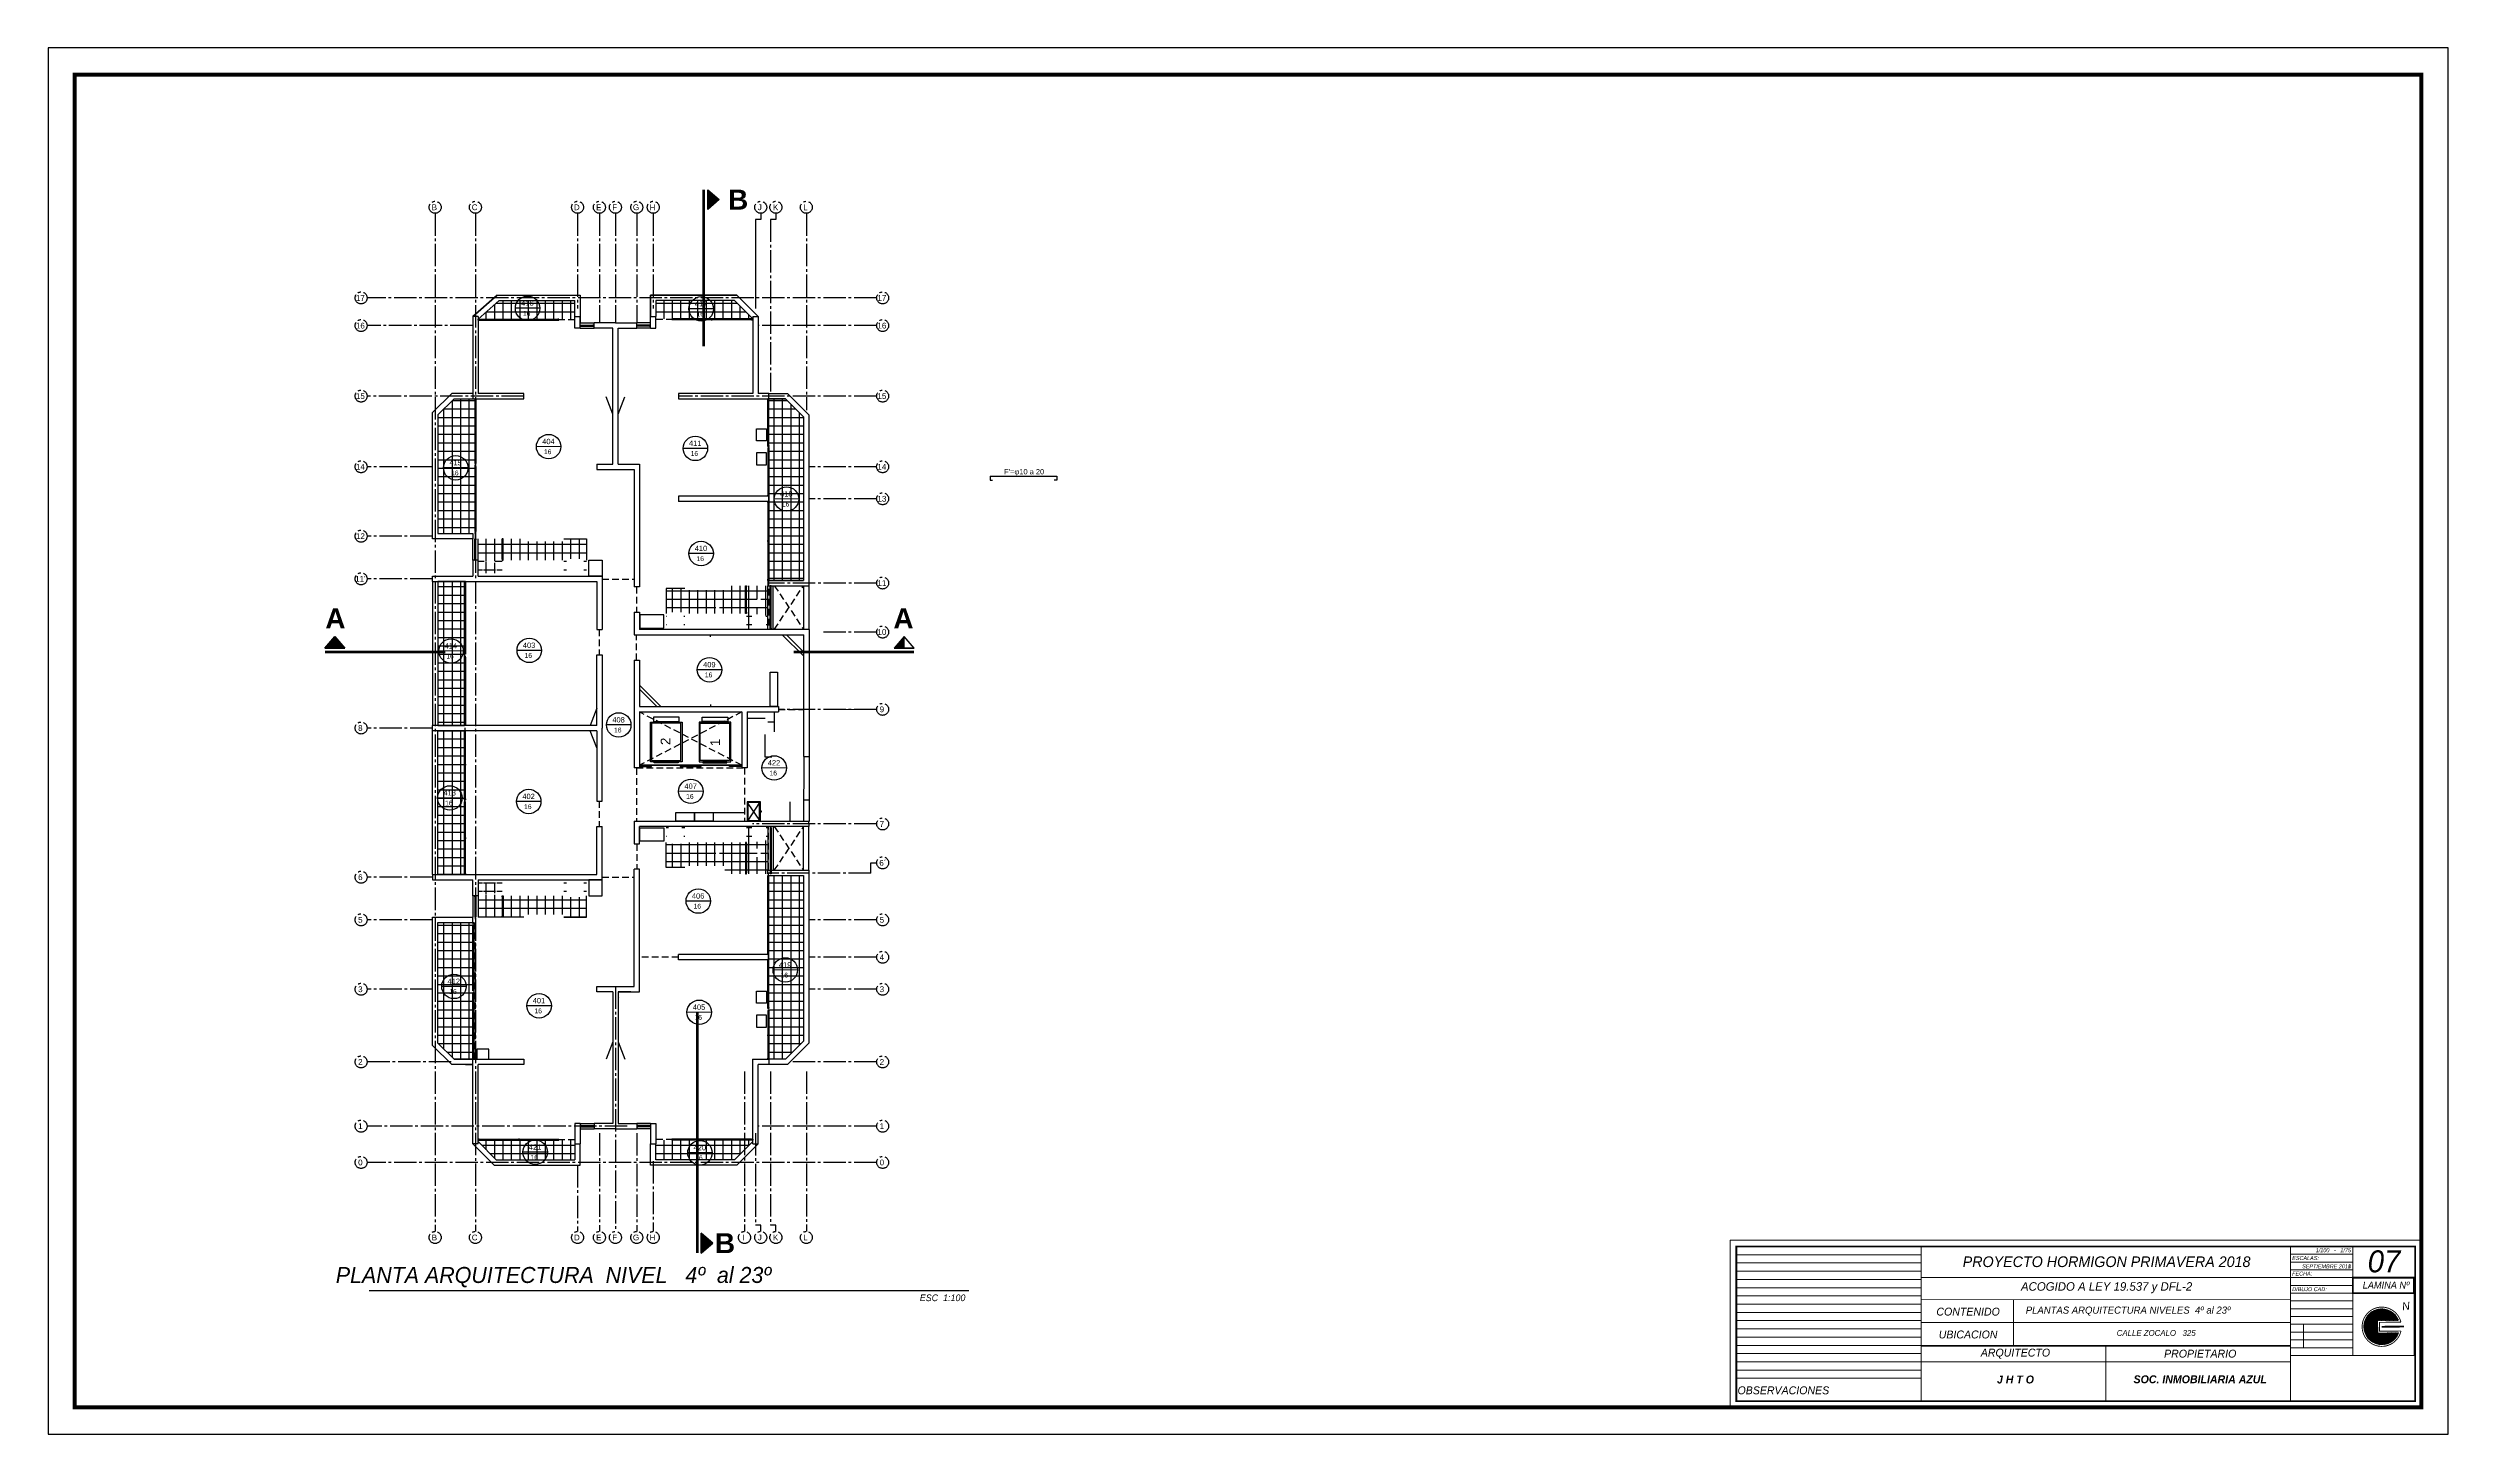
# Model space of a CAD drawing. Header units: millimetres. Extents: x 1217 to 2428, y 234 to 644.
# Drawn here: x 2338.5 to 2428.5, y 512.4 to 564.4 of the extents above; entities that cross this region are included whole.
import ezdxf

# ---------------------------------------------------------------- set-up
doc = ezdxf.new("R2010")
doc.units = ezdxf.units.MM
for name, pattern in [('ACAD_ISO04W100', [30, 24, -3, 0, -3]), ('DASHDOTX2', [0.84, 0.4, -0.2, 0.04, -0.2]), ('DASHED2', [0.375, 0.25, -0.125]), ('HIDDEN', [0.375, 0.25, -0.125]), ('HIDDEN2', [0.1875, 0.125, -0.0625])]:
    doc.linetypes.add(name, pattern=pattern)
doc.layers.get('0').update_dxf_attribs({"lineweight": 5})
for name, color, linetype in [('0.1', 251, 'Continuous'), ('0.2', 2, 'Continuous'), ('ARM SUPLES', 220, 'Continuous'), ('CORTES', 30, 'Continuous'), ('EJES', 8, 'Continuous'), ('MUROS', 7, 'Continuous'), ('POLIGONO SUPERFICIES', 4, 'Continuous'), ('TABIQUES', 4, 'Continuous')]:
    doc.layers.add(name, color=color, linetype=linetype)
doc.layers.add('LOSAS_ETIQUETAS', color=7, linetype='Continuous', lineweight=25)
doc.styles.get("Standard").update_dxf_attribs({"font": 'arial.ttf'})
pattern_1 = [(90, (807.40966, -286.0244), (-0.31749764, 2e-16), []), (180, (807.40966, -286.0244), (-2e-16, -0.31749764), [])]
pattern_2 = [(90, (807.40966, -286.18826), (-0.31749764, 2e-16), []), (180, (807.40966, -286.18826), (-2e-16, -0.31749764), [])]
pattern_3 = [(90, (186.07077, 25.6064), (-0.31749764, 3e-16), []), (180, (186.07077, 25.6064), (-3e-16, -0.31749764), [])]

# ---------------------------------------------------------------- blocks, each defined once
blk = doc.blocks.new('ASCENSOR')
blk.add_line((-0.425, 0.086), (0.425, 0.086))
for points in [[(0.55, 0.086), (0.55, 1.486), (-0.55, 1.486), (-0.55, 0.086), (-0.425, 0.086), (-0.425, 0.043), (-0.593, 0.043), (-0.593, 1.528), (0.593, 1.528), (0.593, 0.043), (0.425, 0.043), (0.425, 0.086)], [(-0.484, 1.71), (-0.484, 1.552), (0.484, 1.552), (0.484, 1.71)], [(0, 0.043), (0, 0), (-0.45, 0), (-0.45, 0.043)], [(0.45, 0.043), (0.45, 0), (0, 0), (0, 0.043)]]:
    blk.add_lwpolyline(points, close=True)

msp = doc.modelspace()

# ---------------------------------------------------------------- hatches: boundary and pattern name
h = msp.add_hatch()
h.set_pattern_fill('ANSI31', color=256, scale=0.003706, angle=702.80372, style=0)
h.set_pattern_definition([(45.600571, (2294.421321, 342.118993), (0.0084065229, -0.00823211136), [])])
h.paths.add_polyline_path([(2426.601, 516.706), (2425.82, 516.698), (2425.825, 516.227), (2426.606, 516.235, -5.503965)])
at = {"layer": '0.1'}
h = msp.add_hatch(dxfattribs=at)
h.set_pattern_fill('NET', color=256, scale=0.099999, angle=-270, style=0)
h.set_pattern_definition(pattern_2)
h.paths.add_polyline_path([(2355.376, 554.963), (2354.588, 554.271), (2354.608, 554.271), (2354.628, 554.271), (2357.477, 554.271), (2357.619, 554.271), (2358.218, 554.271), (2358.218, 554.963)])
h = msp.add_hatch(dxfattribs=at)
h.set_pattern_fill('NET', color=256, scale=0.099999, angle=-270, style=0)
h.set_pattern_definition(pattern_2)
h.paths.add_polyline_path([(2364.204, 554.963), (2361.258, 554.963), (2361.258, 554.278), (2361.858, 554.278), (2364.746, 554.278), (2364.868, 554.278), (2364.888, 554.278)])
h = msp.add_hatch(dxfattribs=at)
h.set_pattern_fill('NET', color=256, scale=0.099999, angle=-270, style=0)
h.set_pattern_definition([(90, (807.40967, -286.0244), (-0.31749764, 2e-16), []), (180, (807.40967, -286.0244), (-2e-16, -0.31749764), [])])
h.paths.add_polyline_path([(2354.468, 551.281), (2353.687, 551.281), (2353.078, 550.681), (2353.078, 546.225), (2354.468, 546.225)])
h = msp.add_hatch(dxfattribs=at)
h.set_pattern_fill('NET', color=256, scale=0.099999, angle=-270, style=0)
h.set_pattern_definition([(90, (807.40966, -286.0244), (-0.31749764, 2e-16), []), (180, (807.40966, -286.0244), (-2e-16, -0.31749764), [])])
edge = h.paths.add_edge_path()
edge.add_line((2365.498, 551.281), (2366.115, 551.281))
edge.add_line((2366.115, 551.281), (2366.798, 550.598))
edge.add_line((2366.798, 550.598), (2366.798, 544.468))
edge.add_line((2366.798, 544.468), (2365.498, 544.468))
edge.add_line((2365.498, 544.468), (2365.498, 551.355))
h = msp.add_hatch(dxfattribs=at)
h.set_pattern_fill('NET', color=256, scale=0.099999, angle=-270, style=0)
h.set_pattern_definition(pattern_1)
h.paths.add_polyline_path([(2358.657, 546.025), (2357.808, 546.025), (2357.808, 545.925), (2356.308, 545.925), (2356.308, 546.025), (2355.528, 546.025), (2355.528, 545.265), (2355.528, 545.225), (2355.788, 545.226), (2357.738, 545.225), (2357.808, 545.225), (2357.808, 544.626), (2357.979, 544.626), (2357.979, 544.676), (2357.918, 544.676, -0.414214), (2357.904, 544.689), (2357.904, 545.263, -0.414214), (2357.918, 545.276), (2358.541, 545.276, -0.414214), (2358.554, 545.263), (2358.554, 544.689, -0.414214), (2358.541, 544.676), (2358.479, 544.676), (2358.479, 544.626), (2358.657, 544.626), (2358.657, 545.225)])
h.paths.add_polyline_path([(2355.488, 545.985), (2355.488, 546.025), (2354.588, 546.025), (2354.588, 545.225), (2354.588, 545.225), (2354.588, 544.626), (2355.488, 544.626), (2355.488, 545.225), (2355.488, 545.265), (2355.488, 545.985)])
h.paths.add_polyline_path([(2355.194, 545.191, -0.414214), (2355.293, 545.092), (2355.293, 544.651, -0.414214), (2355.268, 544.626), (2354.782, 544.626, -0.414214), (2354.758, 544.651), (2354.758, 545.092, -0.414214), (2354.857, 545.191)], flags=16)
h.paths.add_polyline_path([(2355.243, 545.05), (2355.243, 544.734), (2354.798, 544.734), (2354.798, 545.05, -0.414214), (2354.905, 545.158), (2355.136, 545.158, -0.41421)], flags=0)
h.paths.add_polyline_path([(2355.089, 545.097, -1), (2355.059, 545.097, -1)], flags=0)
h.paths.add_polyline_path([(2354.991, 545.097, -1), (2354.962, 545.097, -1)], flags=0)
h.paths.add_polyline_path([(2355.188, 545.097, -1), (2355.159, 545.097, -1)], flags=0)
h.paths.add_polyline_path([(2354.892, 545.097, -1), (2354.862, 545.097, -1)], flags=0)
h = msp.add_hatch(dxfattribs=at)
h.set_pattern_fill('NET', color=256, scale=0.099999, angle=-270, style=0)
h.set_pattern_definition(pattern_1)
h.paths.add_polyline_path([(2354.078, 544.426), (2353.078, 544.426), (2353.078, 539.028), (2354.078, 539.028)])
h = msp.add_hatch(dxfattribs=at)
h.set_pattern_fill('NET', color=256, scale=0.099999, angle=-270, style=0)
h.set_pattern_definition(pattern_3)
edge = h.paths.add_edge_path()
edge.add_line((2361.639, 544.168), (2362.339, 544.168))
edge.add_line((2362.339, 544.168), (2362.339, 544.103))
edge.add_line((2362.339, 544.103), (2363.839, 544.103))
edge.add_line((2363.839, 544.103), (2363.839, 544.268))
edge.add_line((2363.839, 544.268), (2364.618, 544.268))
edge.add_line((2364.618, 544.268), (2364.618, 544.078))
edge.add_line((2364.618, 544.078), (2364.658, 544.078))
edge.add_line((2364.658, 544.078), (2364.658, 544.268))
edge.add_line((2364.658, 544.268), (2365.458, 544.268))
edge.add_line((2365.458, 544.268), (2365.458, 543.228))
edge.add_line((2365.458, 543.228), (2365.458, 543.228))
edge.add_line((2365.458, 543.228), (2365.458, 542.628))
edge.add_line((2365.458, 542.628), (2365.364, 542.628))
edge.add_arc((2365.364, 542.653), 0.0248, 270.00003, 360)
edge.add_line((2365.389, 542.653), (2365.389, 543.094))
edge.add_arc((2365.29, 543.094), 0.0991, 0, 90)
edge.add_line((2365.29, 543.193), (2364.953, 543.193))
edge.add_arc((2364.953, 543.094), 0.0991, 90, 180)
edge.add_line((2364.854, 543.094), (2364.854, 542.653))
edge.add_arc((2364.879, 542.653), 0.0248, 180, 267.86258)
edge.add_line((2364.878, 542.628), (2364.658, 542.628))
edge.add_line((2364.658, 542.628), (2364.658, 543.228))
edge.add_line((2364.658, 543.228), (2364.658, 543.268))
edge.add_line((2364.658, 543.268), (2364.618, 543.268))
edge.add_line((2364.618, 543.268), (2364.618, 543.228))
edge.add_line((2364.618, 543.228), (2364.409, 543.228))
edge.add_line((2364.409, 543.228), (2362.339, 543.228))
edge.add_line((2362.339, 543.228), (2362.339, 542.628))
edge.add_line((2362.339, 542.628), (2362.234, 542.628))
edge.add_line((2362.234, 542.628), (2362.234, 542.678))
edge.add_line((2362.234, 542.678), (2362.296, 542.678))
edge.add_arc((2362.296, 542.691), 0.0132, 270, 360)
edge.add_line((2362.309, 542.691), (2362.309, 543.265))
edge.add_arc((2362.296, 543.265), 0.0132, 0, 90)
edge.add_line((2362.296, 543.278), (2361.673, 543.278))
edge.add_arc((2361.673, 543.265), 0.0132, 90, 180)
edge.add_line((2361.659, 543.265), (2361.659, 542.691))
edge.add_arc((2361.673, 542.691), 0.0132, 180, 270)
edge.add_line((2361.673, 542.678), (2361.734, 542.678))
edge.add_line((2361.734, 542.678), (2361.734, 542.628))
edge.add_line((2361.734, 542.628), (2361.639, 542.628))
edge.add_line((2361.639, 542.628), (2361.639, 543.228))
edge.add_line((2361.639, 543.228), (2361.639, 543.236))
edge.add_line((2361.639, 543.236), (2361.639, 544.168))
h.paths.add_polyline_path([(2365.197, 543.78), (2365.197, 543.446), (2365.053, 543.446), (2365.053, 543.78)], flags=16)
h.paths.add_polyline_path([(2363.646, 543.754), (2363.646, 543.339), (2363.501, 543.339), (2363.501, 543.754)], flags=16)
h = msp.add_hatch(dxfattribs=at)
h.set_pattern_fill('NET', color=256, scale=0.099999, angle=-270, style=0)
h.set_pattern_definition(pattern_1)
h.paths.add_polyline_path([(2354.078, 533.431), (2353.078, 533.431), (2353.078, 538.828), (2354.078, 538.828)])
h = msp.add_hatch(dxfattribs=at)
h.set_pattern_fill('NET', color=256, scale=0.099999, angle=-270, style=0)
h.set_pattern_definition(pattern_3)
edge = h.paths.add_edge_path()
edge.add_line((2361.639, 533.689), (2362.339, 533.689))
edge.add_line((2362.339, 533.689), (2362.339, 533.754))
edge.add_line((2362.339, 533.754), (2363.839, 533.754))
edge.add_line((2363.839, 533.754), (2363.839, 533.459))
edge.add_line((2363.839, 533.459), (2364.618, 533.459))
edge.add_line((2364.618, 533.459), (2364.618, 533.779))
edge.add_line((2364.618, 533.779), (2364.658, 533.779))
edge.add_line((2364.658, 533.779), (2364.658, 533.459))
edge.add_line((2364.658, 533.459), (2365.458, 533.459))
edge.add_line((2365.458, 533.459), (2365.458, 534.629))
edge.add_line((2365.458, 534.629), (2365.458, 534.629))
edge.add_line((2365.458, 534.629), (2365.458, 535.228))
edge.add_line((2365.458, 535.228), (2365.364, 535.228))
edge.add_arc((2365.364, 535.203), 0.0248, 0, 89.99997, ccw=False)
edge.add_line((2365.389, 535.203), (2365.389, 534.762))
edge.add_arc((2365.29, 534.762), 0.0991, 270, 360, ccw=False)
edge.add_line((2365.29, 534.663), (2364.953, 534.663))
edge.add_arc((2364.953, 534.762), 0.0991, 180, 270, ccw=False)
edge.add_line((2364.854, 534.762), (2364.854, 535.203))
edge.add_arc((2364.879, 535.203), 0.0248, 92.13742, 180, ccw=False)
edge.add_line((2364.878, 535.228), (2364.658, 535.228))
edge.add_line((2364.658, 535.228), (2364.658, 534.629))
edge.add_line((2364.658, 534.629), (2364.658, 534.589))
edge.add_line((2364.658, 534.589), (2364.618, 534.589))
edge.add_line((2364.618, 534.589), (2364.618, 534.629))
edge.add_line((2364.618, 534.629), (2364.409, 534.629))
edge.add_line((2364.409, 534.629), (2362.339, 534.629))
edge.add_line((2362.339, 534.629), (2362.339, 535.228))
edge.add_line((2362.339, 535.228), (2362.234, 535.228))
edge.add_line((2362.234, 535.228), (2362.234, 535.178))
edge.add_line((2362.234, 535.178), (2362.296, 535.178))
edge.add_arc((2362.296, 535.165), 0.0132, 0, 90, ccw=False)
edge.add_line((2362.309, 535.165), (2362.309, 534.591))
edge.add_arc((2362.296, 534.591), 0.0132, 270, 360, ccw=False)
edge.add_line((2362.296, 534.578), (2361.673, 534.578))
edge.add_arc((2361.673, 534.591), 0.0132, 180, 270, ccw=False)
edge.add_line((2361.659, 534.591), (2361.659, 535.165))
edge.add_arc((2361.673, 535.165), 0.0132, 90, 180, ccw=False)
edge.add_line((2361.673, 535.178), (2361.734, 535.178))
edge.add_line((2361.734, 535.178), (2361.734, 535.228))
edge.add_line((2361.734, 535.228), (2361.639, 535.228))
edge.add_line((2361.639, 535.228), (2361.639, 534.629))
edge.add_line((2361.639, 534.629), (2361.639, 534.621))
edge.add_line((2361.639, 534.621), (2361.639, 533.689))
h.paths.add_polyline_path([(2365.197, 534.077), (2365.197, 534.411), (2365.053, 534.411), (2365.053, 534.077)], flags=16)
h.paths.add_polyline_path([(2363.646, 534.102), (2363.646, 534.518), (2363.501, 534.518), (2363.501, 534.102)], flags=16)
h = msp.add_hatch(dxfattribs=at)
h.set_pattern_fill('NET', color=256, scale=0.099999, angle=-270, style=0)
h.set_pattern_definition(pattern_1)
h.paths.add_polyline_path([(2358.657, 531.831), (2357.808, 531.831), (2357.808, 531.931), (2356.308, 531.931), (2356.308, 531.831), (2355.528, 531.831), (2355.528, 532.591), (2355.528, 532.631), (2355.788, 532.631), (2357.738, 532.631), (2357.808, 532.631), (2357.808, 533.231), (2357.979, 533.231), (2357.979, 533.181), (2357.918, 533.181, 0.414214), (2357.904, 533.168), (2357.904, 532.594, 0.414214), (2357.918, 532.581), (2358.541, 532.581, 0.414214), (2358.554, 532.594), (2358.554, 533.168, 0.414214), (2358.541, 533.181), (2358.479, 533.181), (2358.479, 533.231), (2358.657, 533.231), (2358.657, 532.631)])
h.paths.add_polyline_path([(2355.488, 531.871), (2355.488, 531.831), (2354.588, 531.831), (2354.588, 532.631), (2354.588, 532.631), (2354.588, 533.231), (2355.488, 533.231), (2355.488, 532.631), (2355.488, 532.591), (2355.488, 531.871)])
h.paths.add_polyline_path([(2355.194, 532.666, 0.414214), (2355.293, 532.765), (2355.293, 533.206, 0.414214), (2355.268, 533.231), (2354.782, 533.231, 0.414214), (2354.758, 533.206), (2354.758, 532.765, 0.414214), (2354.857, 532.666)], flags=16)
h.paths.add_polyline_path([(2355.243, 532.806), (2355.243, 533.123), (2354.798, 533.123), (2354.798, 532.806, 0.414214), (2354.905, 532.699), (2355.136, 532.699, 0.41421)], flags=0)
h.paths.add_polyline_path([(2355.089, 532.76, 1), (2355.059, 532.76, 1)], flags=0)
h.paths.add_polyline_path([(2354.991, 532.76, 1), (2354.962, 532.76, 1)], flags=0)
h.paths.add_polyline_path([(2355.188, 532.76, 1), (2355.159, 532.76, 1)], flags=0)
h.paths.add_polyline_path([(2354.892, 532.76, 1), (2354.862, 532.76, 1)], flags=0)
h = msp.add_hatch(dxfattribs=at)
h.set_pattern_fill('NET', color=256, scale=0.099999, angle=-270, style=0)
h.set_pattern_definition(pattern_1)
edge = h.paths.add_edge_path()
edge.add_line((2365.498, 526.501), (2366.115, 526.501))
edge.add_line((2366.115, 526.501), (2366.798, 527.184))
edge.add_line((2366.798, 527.184), (2366.798, 533.389))
edge.add_line((2366.798, 533.389), (2365.498, 533.389))
edge.add_line((2365.498, 533.389), (2365.498, 526.501))
h = msp.add_hatch(dxfattribs=at)
h.set_pattern_fill('NET', color=256, scale=0.099999, angle=-270, style=0)
h.set_pattern_definition(pattern_1)
h.paths.add_polyline_path([(2353.078, 527.101), (2353.687, 526.501), (2353.761, 526.501), (2354.388, 526.501), (2354.388, 531.631), (2353.078, 531.631)])
h = msp.add_hatch(dxfattribs=at)
h.set_pattern_fill('NET', color=256, scale=0.099999, angle=-270, style=0)
h.set_pattern_definition(pattern_1)
h.paths.add_polyline_path([(2358.218, 522.729), (2355.273, 522.729), (2354.588, 523.414), (2354.588, 523.464), (2354.628, 523.464), (2357.619, 523.464), (2358.218, 523.464)])
h = msp.add_hatch(dxfattribs=at)
h.set_pattern_fill('NET', color=256, scale=0.099999, angle=-270, style=0)
h.set_pattern_definition(pattern_1)
h.paths.add_polyline_path([(2361.259, 522.729), (2364.204, 522.729), (2364.888, 523.414), (2364.888, 523.464), (2364.848, 523.464), (2361.858, 523.464), (2361.259, 523.464)])
at = {"layer": 'CORTES', "ltscale": 3}
h = msp.add_hatch(color=256, dxfattribs=at)
h.dxf.hatch_style = 1
h.paths.add_polyline_path([(2363.629, 558.753), (2363.199, 558.381), (2363.199, 558.753)])
h.paths.add_polyline_path([(2363.629, 558.753), (2363.199, 558.753), (2363.199, 559.124)])
h = msp.add_hatch(color=256, dxfattribs=at)
h.dxf.hatch_style = 1
h.paths.add_polyline_path([(2349.215, 542.358), (2349.587, 541.927), (2349.215, 541.927)])
h.paths.add_polyline_path([(2349.215, 542.358), (2349.215, 541.927), (2348.844, 541.927)])
h = msp.add_hatch(color=256, dxfattribs=at)
h.dxf.hatch_style = 1
h.paths.add_polyline_path([(2370.565, 542.358), (2370.193, 541.927), (2370.565, 541.927)])
h = msp.add_hatch(color=256, dxfattribs=at)
h.dxf.hatch_style = 1
h.paths.add_polyline_path([(2363.387, 519.6), (2362.957, 519.971), (2362.957, 519.6)])
h.paths.add_polyline_path([(2363.387, 519.6), (2362.957, 519.6), (2362.957, 519.228)])

# ---------------------------------------------------------------- linework, layer by layer
at = {"ltscale": 3}
msp.add_line((2369.526, 539.628, 0), (2367.941, 539.628, 0), dxfattribs=at)
for p, q in [((2408.7, 519.477, 0), (2401.772, 519.477, 0)), ((2408.7, 517.103, 0), (2408.7, 519.477, 0)), ((2408.7, 519.477, 0), (2424.892, 519.477, 0)), ((2424.892, 517.725, 0), (2424.892, 519.477, 0)), ((2424.892, 519.477, 0), (2427.229, 519.477, 0)), ((2427.229, 515.388, 0), (2427.229, 519.477, 0)), ((2408.7, 519.168, 0), (2401.772, 519.168, 0)), ((2408.7, 518.859, 0), (2401.772, 518.859, 0)), ((2408.7, 518.55, 0), (2401.772, 518.55, 0)), ((2408.7, 518.819, 0), (2408.7, 515.388, 0)), ((2422.556, 518.893, 0), (2424.892, 518.893, 0)), ((2422.556, 518.601, 0), (2424.892, 518.601, 0)), ((2408.7, 518.24, 0), (2401.772, 518.24, 0)), ((2408.7, 517.931, 0), (2401.772, 517.931, 0)), ((2408.7, 517.622, 0), (2401.772, 517.622, 0)), ((2422.556, 518.309, 0), (2424.892, 518.309, 0)), ((2422.556, 518.017, 0), (2424.892, 518.017, 0)), ((2422.556, 517.725, 0), (2424.892, 517.725, 0)), ((2424.892, 518.309, 0), (2427.229, 518.309, 0)), ((2424.892, 515.388, 0), (2424.892, 517.725, 0)), ((2424.892, 517.725, 0), (2427.229, 517.725, 0)), ((2408.7, 517.313, 0), (2401.772, 517.313, 0)), ((2408.7, 517.004, 0), (2401.772, 517.004, 0)), ((2408.7, 517.004, 0), (2401.772, 517.004, 0)), ((2408.7, 516.694, 0), (2401.772, 516.694, 0)), ((2408.7, 515.388, 0), (2408.7, 517.103, 0)), ((2408.7, 517.103, 0), (2408.7, 513.672, 0)), ((2422.556, 517.433, 0), (2424.892, 517.433, 0)), ((2422.556, 517.14, 0), (2424.892, 517.14, 0)), ((2422.556, 516.848, 0), (2424.892, 516.848, 0)), ((2427.229, 513.672, 0), (2427.229, 517.103, 0)), ((2408.7, 516.385, 0), (2401.772, 516.385, 0)), ((2408.7, 516.076, 0), (2401.772, 516.076, 0)), ((2408.7, 515.767, 0), (2401.772, 515.767, 0)), ((2411.683, 515.767, 0), (2408.7, 515.767, 0)), ((2411.683, 515.767, 0), (2422.556, 515.767, 0)), ((2422.556, 516.556, 0), (2424.892, 516.556, 0)), ((2422.556, 516.264, 0), (2424.892, 516.264, 0)), ((2422.556, 515.972, 0), (2424.892, 515.972, 0)), ((2423.047, 515.68, 0), (2423.047, 516.556, 0)), ((2408.7, 515.458, 0), (2401.772, 515.458, 0)), ((2408.7, 515.148, 0), (2401.772, 515.148, 0)), ((2408.7, 514.839, 0), (2401.772, 514.839, 0)), ((2422.556, 515.151, 0), (2415.628, 515.151, 0)), ((2422.556, 515.68, 0), (2424.892, 515.68, 0)), ((2408.7, 514.53, 0), (2401.772, 514.53, 0)), ((2408.7, 514.53, 0), (2401.772, 514.53, 0)), ((2408.7, 513.672, 0), (2427.229, 513.672, 0)), ((2422.556, 513.672, 0), (2408.7, 513.672, 0))]:
    msp.add_line(p, q)
at = {"elevation": 0}
for points in [[(2401.541, 513.441), (2427.461, 513.441), (2427.461, 519.709), (2401.541, 519.709)], [(2422.556, 518.601), (2424.892, 518.601), (2424.892, 519.185), (2422.556, 519.185)], [(2422.556, 518.017), (2424.892, 518.017), (2424.892, 518.601), (2422.556, 518.601)]]:
    msp.add_lwpolyline(points, close=True, dxfattribs=at)
for points, const_width in [([(2401.772, 513.672), (2427.229, 513.672), (2427.229, 519.477), (2401.772, 519.477)], 0.0686), ([(2408.7, 513.672), (2401.772, 513.672), (2401.772, 519.477), (2408.7, 519.477)], 0.0343), ([(2401.772, 514.53), (2408.7, 514.53), (2408.7, 519.477), (2401.772, 519.477)], 0.0343), ([(2408.7, 518.309), (2422.556, 518.309), (2422.556, 519.477), (2408.7, 519.477)], 0.0343), ([(2422.556, 518.893), (2424.892, 518.893), (2424.892, 519.477), (2422.556, 519.477)], 0.0343), ([(2422.556, 518.309), (2424.892, 518.309), (2424.892, 518.893), (2422.556, 518.893)], 0.0343), ([(2422.556, 516.556), (2424.892, 516.556), (2424.892, 517.725), (2422.556, 517.725)], 0.0343), ([(2424.892, 517.725), (2427.186, 517.725), (2427.186, 518.309), (2424.892, 518.309)], 0.0686), ([(2424.892, 515.388), (2427.186, 515.388), (2427.186, 517.725), (2424.892, 517.725)], 0.0343), ([(2408.7, 516.625), (2412.164, 516.625), (2412.164, 517.482), (2408.7, 517.482)], 0.0343), ([(2408.7, 515.767), (2412.164, 515.767), (2412.164, 517.482), (2408.7, 517.482)], 0.0343), ([(2408.7, 515.767), (2412.164, 515.767), (2412.164, 516.625), (2408.7, 516.625)], 0.0343), ([(2408.7, 513.672), (2422.556, 513.672), (2422.556, 515.151), (2408.7, 515.151)], 0.0343), ([(2422.556, 515.388), (2427.229, 515.388), (2427.229, 513.672), (2422.556, 513.672)], 0.0343), ([(2422.556, 513.672), (2427.229, 513.672), (2427.229, 515.388), (2422.556, 515.388)], 0.0343), ([(2401.772, 513.672), (2408.7, 513.672), (2408.7, 514.53), (2401.772, 514.53)], 0.0343)]:
    msp.add_lwpolyline(points, close=True, dxfattribs=dict(at, const_width=const_width))
for points, const_width in [([(2424.892, 517.725), (2424.892, 519.477), (2422.556, 519.477), (2422.556, 517.725)], 0.0343), ([(2412.164, 517.482), (2422.556, 517.482)], 0.0343), ([(2412.164, 516.625), (2422.556, 516.625)], 0.0343), ([(2422.556, 515.735), (2408.7, 515.735)], 0.0343), ([(2415.628, 515.151), (2415.628, 515.735)], 0.0343), ([(2422.556, 516.561), (2422.556, 515.392)], 0.0343), ([(2425.977, 516.464), (2426.812, 516.473)], 0.0686), ([(2415.628, 513.672), (2415.628, 515.151)], 0.0343)]:
    msp.add_lwpolyline(points, dxfattribs=dict(at, const_width=const_width))
at = {"const_width": 0.0343, "elevation": 0}
msp.add_lwpolyline([(2426.694, 516.638), (2425.889, 516.63), (2425.893, 516.297), (2426.697, 516.305, -8.735578)], format="xyb", close=True, dxfattribs=at)
at = {"elevation": 0}
msp.add_lwpolyline([(2426.601, 516.706), (2425.82, 516.698), (2425.825, 516.227), (2426.606, 516.235, -5.503965)], format="xyb", close=True, dxfattribs=at)
at = {"layer": '0.1'}
for p, q in [((2364.479, 537.529, 0), (2360.639, 537.529, 0)), ((2364.479, 537.529, 0), (2360.639, 537.529, 0)), ((2361.959, 537.529, 0), (2361.059, 537.529, 0)), ((2363.896, 537.705, 0), (2363.046, 537.705, 0)), ((2363.896, 537.705, 0), (2363.046, 537.705, 0)), ((2363.409, 535.755, 0), (2364.608, 535.755, 0))]:
    msp.add_line(p, q, dxfattribs=at)
at = {"layer": '0.1', "linetype": 'Continuous'}
for p, q in [((2359.862, 528.796, 0), (2359.856, 528.791, 0)), ((2359.858, 528.804, 0), (2359.866, 528.796, 0))]:
    msp.add_line(p, q, dxfattribs=at)
at = {"layer": '0.1', "ltscale": 3, "elevation": 0}
for points in [[(2338.461, 512.441), (2428.461, 512.441), (2428.461, 564.441), (2338.461, 564.441)], [(2364.708, 535.458), (2365.148, 535.458), (2365.148, 536.128), (2364.708, 536.128)], [(2365.209, 535.772), (2365.187, 535.772), (2365.187, 535.815), (2365.209, 535.815)]]:
    msp.add_lwpolyline(points, close=True, dxfattribs=at)
at = {"layer": '0.1', "ltscale": 3, "const_width": 0.15, "elevation": 0}
msp.add_lwpolyline([(2339.461, 513.441), (2427.461, 513.441), (2427.461, 563.441), (2339.461, 563.441)], close=True, dxfattribs=at)
at = {"layer": '0.1', "elevation": 0}
for points in [[(2354.628, 554.271), (2357.619, 554.271)], [(2354.628, 554.271), (2357.619, 554.271)], [(2354.628, 554.231), (2357.619, 554.231)], [(2354.628, 554.231), (2357.619, 554.231)], [(2358.418, 554.045), (2358.937, 554.045)], [(2358.418, 554.005), (2358.937, 554.005)], [(2361.058, 554.045), (2360.539, 554.045)], [(2361.058, 554.005), (2360.539, 554.005)], [(2364.848, 554.278), (2361.858, 554.278)], [(2364.848, 554.278), (2361.858, 554.278)], [(2364.848, 554.238), (2361.858, 554.238)], [(2364.848, 554.238), (2361.858, 554.238)], [(2354.468, 551.281), (2354.468, 548.855)], [(2354.508, 551.281), (2354.508, 548.855)], [(2365.458, 549.527), (2365.458, 551.281)], [(2365.498, 549.527), (2365.498, 551.355)], [(2365.498, 551.281), (2366.115, 551.281), (2366.798, 550.598), (2366.798, 544.468), (2365.498, 544.468), (2365.498, 551.355)], [(2365.458, 549.457), (2365.458, 547.628)], [(2365.498, 549.457), (2365.498, 547.628)], [(2354.468, 548.745), (2354.468, 546.295)], [(2354.508, 548.745), (2354.508, 546.295)], [(2365.458, 547.428), (2365.458, 544.468)], [(2365.498, 547.428), (2365.498, 544.468)], [(2354.468, 545.265), (2354.468, 546.025)], [(2354.508, 545.265), (2354.508, 546.025)], [(2355.488, 545.265), (2355.488, 546.025)], [(2355.528, 545.265), (2355.528, 546.025)], [(2357.808, 546.025), (2358.657, 546.025), (2358.657, 545.225)], [(2358.737, 544.626), (2358.737, 545.225), (2359.237, 545.225), (2359.237, 544.626), (2358.737, 544.626)], [(2354.078, 544.426), (2354.078, 541.696)], [(2354.118, 544.426), (2354.118, 541.696)], [(2362.339, 544.168), (2361.639, 544.168), (2361.639, 543.228)], [(2364.618, 543.268), (2364.618, 544.268)], [(2364.658, 543.268), (2364.658, 544.268)], [(2365.538, 542.668), (2365.538, 544.268)], [(2365.578, 542.668), (2365.578, 544.268)], [(2354.078, 541.586), (2354.078, 539.028)], [(2354.118, 541.586), (2354.118, 539.028)], [(2354.078, 536.271), (2354.078, 538.828)], [(2354.118, 536.271), (2354.118, 538.828)], [(2360.639, 537.529), (2364.479, 537.529)], [(2360.639, 537.529), (2364.479, 537.529)], [(2360.639, 537.479), (2361.098, 537.479), (2361.098, 537.529)], [(2360.864, 537.529), (2364.479, 537.529)], [(2360.864, 537.529), (2364.479, 537.529)], [(2360.864, 537.529), (2364.479, 537.529)], [(2362.167, 537.529), (2362.167, 537.479), (2362.952, 537.479), (2362.952, 537.529)], [(2364.479, 537.479), (2364.021, 537.479), (2364.021, 537.529)], [(2354.078, 533.431), (2354.078, 536.161)], [(2354.118, 533.431), (2354.118, 536.161)], [(2362.339, 533.689), (2361.639, 533.689), (2361.639, 534.629)], [(2365.538, 535.188), (2365.538, 533.459)], [(2365.578, 535.188), (2365.578, 533.499)], [(2364.618, 534.589), (2364.618, 533.499)], [(2364.658, 534.589), (2364.658, 533.499)], [(2358.737, 533.231), (2358.737, 532.631), (2359.237, 532.631), (2359.237, 533.231), (2358.737, 533.231)], [(2365.458, 530.428), (2365.458, 533.389)], [(2365.498, 530.428), (2365.498, 533.389)], [(2354.468, 532.591), (2354.468, 531.831)], [(2354.508, 532.591), (2354.508, 531.831)], [(2355.488, 532.591), (2355.488, 531.831)], [(2355.528, 532.591), (2355.528, 531.831)], [(2357.808, 531.831), (2358.657, 531.831), (2358.657, 532.631)], [(2353.078, 527.101), (2353.078, 531.631), (2354.428, 531.631), (2354.428, 526.501)], [(2354.388, 529.111), (2354.388, 531.561)], [(2354.428, 529.111), (2354.428, 531.561)], [(2365.458, 528.4), (2365.458, 530.228)], [(2365.498, 528.4), (2365.498, 530.228)], [(2354.388, 526.501), (2354.388, 529.001)], [(2354.428, 526.501), (2354.428, 529.001)], [(2365.458, 528.33), (2365.458, 526.501)], [(2365.498, 528.33), (2365.498, 526.501)], [(2354.468, 526.501), (2353.761, 526.501), (2353.687, 526.501)], [(2358.418, 524.011), (2358.937, 524.011)], [(2358.418, 523.971), (2358.937, 523.971)], [(2361.058, 524.011), (2360.539, 524.011)], [(2361.058, 523.971), (2360.539, 523.971)], [(2354.628, 523.504), (2357.619, 523.504)], [(2354.628, 523.504), (2357.619, 523.504)], [(2354.628, 523.464), (2357.619, 523.464)], [(2354.628, 523.464), (2357.619, 523.464)], [(2364.848, 523.504), (2361.858, 523.504)], [(2364.848, 523.504), (2361.858, 523.504)], [(2364.848, 523.464), (2361.858, 523.464)], [(2364.848, 523.464), (2361.858, 523.464)]]:
    msp.add_lwpolyline(points, dxfattribs=at)
at = {"layer": '0.1', "linetype": 'ByBlock', "elevation": 0}
for points in [[(2359.638, 550.706), (2359.389, 551.355)], [(2359.838, 550.706), (2360.088, 551.355)], [(2359.037, 539.677), (2358.788, 539.028)], [(2359.037, 538.179), (2358.788, 538.828)], [(2359.638, 527.15), (2359.389, 526.501)], [(2359.838, 527.15), (2360.088, 526.501)]]:
    msp.add_lwpolyline(points, dxfattribs=at)
at = {"layer": '0.1', "elevation": 0}
for points in [[(2365.408, 549.707), (2365.028, 549.707), (2365.028, 550.157), (2365.408, 550.157)], [(2365.408, 549.25), (2365.028, 549.25), (2365.028, 548.8), (2365.408, 548.8)], [(2354.078, 544.426), (2353.078, 544.426), (2353.078, 539.028), (2354.078, 539.028)], [(2360.653, 542.678), (2361.553, 542.678), (2361.553, 543.178), (2360.653, 543.178)], [(2365.539, 539.729), (2365.539, 541.029), (2365.819, 541.029), (2365.819, 539.729)], [(2362.198, 537.705), (2362.198, 539.105), (2361.098, 539.105), (2361.098, 537.705), (2361.223, 537.705), (2361.223, 537.662), (2361.055, 537.662), (2361.055, 539.148), (2362.24, 539.148), (2362.24, 537.662), (2362.073, 537.662), (2362.073, 537.705)], [(2362.198, 537.705), (2362.198, 539.105), (2361.098, 539.105), (2361.098, 537.705), (2361.223, 537.705), (2361.223, 537.662), (2361.055, 537.662), (2361.055, 539.148), (2362.24, 539.148), (2362.24, 537.662), (2362.073, 537.662), (2362.073, 537.705)], [(2362.921, 537.705), (2362.921, 539.105), (2364.021, 539.105), (2364.021, 537.705), (2363.896, 537.705), (2363.896, 537.662), (2364.064, 537.662), (2364.064, 539.148), (2362.878, 539.148), (2362.878, 537.662), (2363.046, 537.662), (2363.046, 537.705)], [(2362.921, 537.705), (2362.921, 539.105), (2364.021, 539.105), (2364.021, 537.705), (2363.896, 537.705), (2363.896, 537.662), (2364.064, 537.662), (2364.064, 539.148), (2362.878, 539.148), (2362.878, 537.662), (2363.046, 537.662), (2363.046, 537.705)], [(2354.078, 533.431), (2353.078, 533.431), (2353.078, 538.828), (2354.078, 538.828)], [(2363.021, 537.662), (2363.021, 537.62), (2363.471, 537.62), (2363.471, 537.662)], [(2363.021, 537.662), (2363.021, 537.62), (2363.471, 537.62), (2363.471, 537.662)], [(2363.471, 537.662), (2363.471, 537.62), (2363.921, 537.62), (2363.921, 537.662)], [(2363.471, 537.662), (2363.471, 537.62), (2363.921, 537.62), (2363.921, 537.662)], [(2362.009, 535.755), (2362.709, 535.755), (2362.709, 535.428), (2362.009, 535.428)], [(2362.709, 535.755), (2363.409, 535.755), (2363.409, 535.428), (2362.709, 535.428)], [(2360.653, 535.178), (2361.553, 535.178), (2361.553, 534.679), (2360.653, 534.679)], [(2365.408, 528.607), (2365.028, 528.607), (2365.028, 529.057), (2365.408, 529.057)], [(2365.408, 528.149), (2365.028, 528.149), (2365.028, 527.699), (2365.408, 527.699)], [(2354.987, 526.501), (2354.987, 526.881), (2354.537, 526.881), (2354.537, 526.501)]]:
    msp.add_lwpolyline(points, close=True, dxfattribs=at)
at = {"layer": '0.1', "ltscale": 3, "elevation": 0}
for points in [[(2365.35, 539.28), (2364.679, 539.28)], [(2365.45, 539.154), (2365.699, 539.154)], [(2365.699, 538.779), (2365.699, 539.529)], [(2365.35, 537.829), (2365.35, 538.679)], [(2365.599, 537.829), (2365.35, 537.829)], [(2363.409, 535.755), (2363.409, 535.428)], [(2364.678, 535.428), (2365.178, 535.428), (2365.178, 536.158), (2364.678, 536.158), (2364.678, 535.428)], [(2365.148, 536.128), (2364.708, 535.458)], [(2364.708, 536.098), (2365.148, 535.458)], [(2366.298, 535.428), (2366.298, 536.158)], [(2350.51, 517.826), (2372.987, 517.826)]]:
    msp.add_lwpolyline(points, dxfattribs=at)
at = {"layer": '0.2'}
for p, q in [((2355.301, 555.163, 0), (2354.388, 554.361, 0)), ((2355.376, 554.963, 0), (2354.588, 554.271, 0)), ((2364.204, 554.963, 0), (2364.888, 554.278, 0)), ((2364.286, 555.163, 0), (2365.088, 554.361, 0)), ((2353.687, 551.281, 0), (2354.388, 551.281, 0)), ((2352.878, 546.025, 0), (2352.878, 550.764, 0)), ((2353.078, 550.681, 0), (2353.078, 546.225, 0)), ((2366.798, 550.598, 0), (2366.798, 544.468, 0)), ((2366.998, 550.681, 0), (2366.998, 542.628, 0)), ((2354.388, 546.025, 0), (2352.878, 546.025, 0)), ((2353.078, 546.225, 0), (2354.388, 546.225, 0)), ((2352.878, 544.426, 0), (2352.878, 539.028, 0)), ((2353.078, 544.426, 0), (2353.078, 539.028, 0)), ((2366.798, 544.268, 0), (2366.798, 542.628, 0)), ((2352.878, 533.431, 0), (2352.878, 538.828, 0)), ((2353.078, 533.431, 0), (2353.078, 538.828, 0)), ((2366.798, 533.589, 0), (2366.798, 535.228, 0)), ((2366.998, 533.589, 0), (2366.998, 535.228, 0)), ((2353.078, 527.101, 0), (2353.078, 531.631, 0)), ((2353.078, 531.631, 0), (2354.388, 531.631, 0)), ((2353.687, 526.501, 0), (2354.388, 526.501, 0)), ((2353.687, 526.501, 0), (2354.388, 526.501, 0)), ((2354.388, 526.301, 0), (2353.605, 526.301, 0)), ((2355.19, 522.529, 0), (2354.388, 523.331, 0)), ((2355.273, 522.729, 0), (2354.588, 523.414, 0)), ((2364.204, 522.729, 0), (2364.888, 523.414, 0)), ((2364.286, 522.529, 0), (2365.088, 523.331, 0))]:
    msp.add_line(p, q, dxfattribs=at)
at = {"layer": '0.2', "ltscale": 3, "elevation": 0}
for points in [[(2354.388, 554.361), (2354.388, 554.361), (2355.301, 555.163), (2358.418, 555.163), (2358.418, 554.125), (2361.058, 554.143), (2361.058, 555.163), (2364.286, 555.163), (2365.088, 554.361), (2365.088, 554.361)], [(2366.799, 537.859), (2366.798, 535.425)], [(2366.999, 537.859), (2366.999, 535.425)]]:
    msp.add_lwpolyline(points, dxfattribs=at)
at = {"layer": '0.2', "elevation": 0}
for points in [[(2355.301, 555.163), (2358.418, 555.163)], [(2355.376, 554.963), (2358.218, 554.963)], [(2358.218, 554.361), (2358.218, 554.963)], [(2358.418, 555.163), (2358.418, 554.361)], [(2364.286, 555.163), (2361.058, 555.163)], [(2361.058, 555.163), (2361.058, 554.361)], [(2364.204, 554.963), (2361.258, 554.963)], [(2361.258, 554.963), (2361.258, 554.361)], [(2354.628, 554.271), (2354.628, 554.231), (2354.588, 554.231), (2354.588, 554.271), (2354.628, 554.271)], [(2354.628, 554.271), (2354.628, 554.231), (2354.588, 554.231), (2354.588, 554.271), (2354.628, 554.271)], [(2356.144, 554.271), (2356.144, 554.231), (2356.104, 554.231), (2356.104, 554.271), (2356.144, 554.271)], [(2356.144, 554.271), (2356.144, 554.231), (2356.104, 554.231), (2356.104, 554.271), (2356.144, 554.271)], [(2357.579, 554.271), (2357.579, 554.231), (2357.619, 554.231), (2357.619, 554.271), (2357.579, 554.271)], [(2357.579, 554.271), (2357.579, 554.231), (2357.619, 554.231), (2357.619, 554.271), (2357.579, 554.271)], [(2358.418, 554.125), (2358.937, 554.125)], [(2358.418, 554.005), (2358.418, 554.045), (2358.458, 554.045), (2358.458, 554.005), (2358.418, 554.005)], [(2358.418, 553.925), (2358.937, 553.925)], [(2358.937, 554.005), (2358.937, 554.045), (2358.897, 554.045), (2358.897, 554.005), (2358.937, 554.005)], [(2361.058, 554.125), (2360.539, 554.125)], [(2360.539, 554.005), (2360.539, 554.045), (2360.579, 554.045), (2360.579, 554.005), (2360.539, 554.005)], [(2361.058, 553.925), (2360.539, 553.925)], [(2361.058, 554.005), (2361.058, 554.045), (2361.018, 554.045), (2361.018, 554.005), (2361.058, 554.005)], [(2361.898, 554.278), (2361.898, 554.238), (2361.858, 554.238), (2361.858, 554.278), (2361.898, 554.278)], [(2363.333, 554.278), (2363.333, 554.238), (2363.373, 554.238), (2363.373, 554.278), (2363.333, 554.278)], [(2363.333, 554.278), (2363.333, 554.238), (2363.373, 554.238), (2363.373, 554.278), (2363.333, 554.278)], [(2364.848, 554.278), (2364.848, 554.238), (2364.888, 554.238), (2364.888, 554.278), (2364.848, 554.278)], [(2364.848, 554.278), (2364.848, 554.238), (2364.888, 554.238), (2364.888, 554.278), (2364.848, 554.278)], [(2354.388, 551.481), (2353.605, 551.481), (2352.878, 550.764)], [(2353.687, 551.281), (2353.078, 550.681)], [(2354.468, 551.241), (2354.508, 551.241), (2354.508, 551.281), (2354.468, 551.281), (2354.468, 551.241)], [(2365.498, 551.281), (2365.458, 551.281), (2365.458, 551.241), (2365.498, 551.241), (2365.498, 551.281)], [(2365.498, 551.481), (2366.198, 551.481)], [(2366.115, 551.281), (2365.498, 551.281)], [(2366.115, 551.281), (2366.798, 550.598)], [(2366.198, 551.481), (2366.998, 550.681)], [(2354.468, 550.081), (2354.508, 550.081), (2354.508, 550.121), (2354.468, 550.121), (2354.468, 550.081)], [(2365.498, 550.478), (2365.458, 550.478), (2365.458, 550.438), (2365.498, 550.438), (2365.498, 550.478)], [(2365.498, 549.489), (2365.458, 549.489), (2365.458, 549.529), (2365.498, 549.529), (2365.498, 549.489)], [(2365.498, 549.419), (2365.458, 549.419), (2365.458, 549.379), (2365.498, 549.379), (2365.498, 549.419)], [(2354.468, 548.865), (2354.508, 548.865), (2354.508, 548.905), (2354.468, 548.905), (2354.468, 548.865)], [(2354.468, 548.755), (2354.508, 548.755), (2354.508, 548.795), (2354.468, 548.795), (2354.468, 548.755)], [(2365.498, 548.58), (2365.458, 548.58), (2365.458, 548.54), (2365.498, 548.54), (2365.498, 548.58)], [(2354.468, 547.545), (2354.508, 547.545), (2354.508, 547.585), (2354.468, 547.585), (2354.468, 547.545)], [(2365.498, 547.628), (2365.458, 547.628), (2365.458, 547.668), (2365.498, 547.668), (2365.498, 547.628)], [(2365.498, 547.388), (2365.458, 547.388), (2365.458, 547.428), (2365.498, 547.428), (2365.498, 547.388)], [(2354.388, 545.225), (2354.388, 546.025)], [(2354.468, 546.225), (2354.508, 546.225), (2354.508, 546.265), (2354.468, 546.265), (2354.468, 546.225)], [(2354.468, 546.025), (2354.508, 546.025), (2354.508, 545.985), (2354.468, 545.985), (2354.468, 546.025)], [(2354.588, 545.225), (2354.588, 546.025)], [(2355.488, 545.985), (2355.528, 545.985), (2355.528, 546.025), (2355.488, 546.025), (2355.488, 545.985)], [(2365.498, 545.928), (2365.458, 545.928), (2365.458, 545.968), (2365.498, 545.968), (2365.498, 545.928)], [(2354.468, 545.225), (2354.508, 545.225), (2354.508, 545.265), (2354.468, 545.265), (2354.468, 545.225)], [(2355.488, 545.225), (2355.528, 545.225), (2355.528, 545.265), (2355.488, 545.265), (2355.488, 545.225)], [(2365.498, 544.468), (2365.458, 544.468), (2365.458, 544.508), (2365.498, 544.508), (2365.498, 544.468)], [(2354.118, 544.426), (2354.078, 544.426), (2354.078, 544.386), (2354.118, 544.386), (2354.118, 544.426)], [(2364.658, 544.228), (2364.618, 544.228), (2364.618, 544.268), (2364.658, 544.268), (2364.658, 544.228)], [(2365.458, 544.468), (2365.458, 544.268)], [(2365.458, 542.628), (2365.458, 544.268)], [(2365.458, 544.268), (2366.998, 544.268)], [(2365.498, 544.468), (2366.798, 544.468)], [(2365.578, 544.268), (2365.538, 544.268), (2365.538, 544.228), (2365.578, 544.228), (2365.578, 544.268)], [(2365.658, 542.628), (2365.658, 544.268)], [(2354.118, 543.081), (2354.078, 543.081), (2354.078, 543.041), (2354.118, 543.041), (2354.118, 543.081)], [(2364.658, 543.228), (2364.618, 543.228), (2364.618, 543.268), (2364.658, 543.268), (2364.658, 543.228)], [(2365.578, 542.628), (2365.538, 542.628), (2365.538, 542.668), (2365.578, 542.668), (2365.578, 542.628)], [(2354.118, 541.696), (2354.078, 541.696), (2354.078, 541.736), (2354.118, 541.736), (2354.118, 541.696)], [(2354.118, 541.626), (2354.078, 541.626), (2354.078, 541.586), (2354.118, 541.586), (2354.118, 541.626)], [(2354.118, 540.327), (2354.078, 540.327), (2354.078, 540.287), (2354.118, 540.287), (2354.118, 540.327)], [(2354.118, 539.028), (2354.078, 539.028), (2354.078, 539.068), (2354.118, 539.068), (2354.118, 539.028)], [(2354.118, 538.828), (2354.078, 538.828), (2354.078, 538.788), (2354.118, 538.788), (2354.118, 538.828)], [(2354.118, 537.529), (2354.078, 537.529), (2354.078, 537.569), (2354.118, 537.569), (2354.118, 537.529)], [(2354.118, 536.231), (2354.078, 536.231), (2354.078, 536.271), (2354.118, 536.271), (2354.118, 536.231)], [(2354.118, 536.161), (2354.078, 536.161), (2354.078, 536.121), (2354.118, 536.121), (2354.118, 536.161)], [(2366.799, 536.228), (2366.999, 536.228)], [(2354.118, 534.776), (2354.078, 534.776), (2354.078, 534.816), (2354.118, 534.816), (2354.118, 534.776)], [(2364.658, 534.629), (2364.618, 534.629), (2364.618, 534.589), (2364.658, 534.589), (2364.658, 534.629)], [(2365.458, 535.228), (2365.458, 533.589)], [(2365.578, 535.228), (2365.538, 535.228), (2365.538, 535.188), (2365.578, 535.188), (2365.578, 535.228)], [(2365.658, 535.228), (2365.658, 533.589)], [(2354.118, 533.431), (2354.078, 533.431), (2354.078, 533.471), (2354.118, 533.471), (2354.118, 533.431)], [(2364.658, 533.499), (2364.618, 533.499), (2364.618, 533.459), (2364.658, 533.459), (2364.658, 533.499)], [(2365.458, 533.589), (2365.538, 533.589)], [(2365.458, 533.459), (2365.458, 533.589)], [(2365.498, 533.389), (2365.458, 533.389), (2365.458, 533.349), (2365.498, 533.349), (2365.498, 533.389)], [(2365.578, 533.589), (2366.998, 533.589), (2366.998, 527.101), (2366.198, 526.301), (2365.498, 526.301)], [(2365.498, 533.389), (2366.798, 533.389)], [(2365.578, 533.459), (2365.538, 533.459), (2365.538, 533.499), (2365.578, 533.499), (2365.578, 533.459)], [(2366.798, 533.389), (2366.798, 527.184)], [(2354.388, 532.631), (2354.388, 531.831)], [(2354.468, 532.631), (2354.508, 532.631), (2354.508, 532.591), (2354.468, 532.591), (2354.468, 532.631)], [(2354.588, 532.631), (2354.588, 531.831)], [(2355.488, 532.631), (2355.528, 532.631), (2355.528, 532.591), (2355.488, 532.591), (2355.488, 532.631)], [(2365.498, 531.929), (2365.458, 531.929), (2365.458, 531.889), (2365.498, 531.889), (2365.498, 531.929)], [(2354.388, 526.301), (2353.605, 526.301), (2352.878, 527.018), (2352.878, 531.831), (2354.388, 531.831)], [(2354.388, 531.631), (2354.428, 531.631), (2354.428, 531.591), (2354.388, 531.591), (2354.388, 531.631)], [(2354.468, 531.831), (2354.508, 531.831), (2354.508, 531.871), (2354.468, 531.871), (2354.468, 531.831)], [(2355.488, 531.871), (2355.528, 531.871), (2355.528, 531.831), (2355.488, 531.831), (2355.488, 531.871)], [(2354.388, 530.311), (2354.428, 530.311), (2354.428, 530.271), (2354.388, 530.271), (2354.388, 530.311)], [(2365.498, 530.468), (2365.458, 530.468), (2365.458, 530.428), (2365.498, 530.428), (2365.498, 530.468)], [(2365.498, 530.228), (2365.458, 530.228), (2365.458, 530.188), (2365.498, 530.188), (2365.498, 530.228)], [(2365.498, 529.277), (2365.458, 529.277), (2365.458, 529.317), (2365.498, 529.317), (2365.498, 529.277)], [(2354.388, 529.111), (2354.428, 529.111), (2354.428, 529.071), (2354.388, 529.071), (2354.388, 529.111)], [(2354.388, 529.001), (2354.428, 529.001), (2354.428, 528.961), (2354.388, 528.961), (2354.388, 529.001)], [(2365.498, 528.4), (2365.458, 528.4), (2365.458, 528.44), (2365.498, 528.44), (2365.498, 528.4)], [(2365.498, 528.33), (2365.458, 528.33), (2365.458, 528.29), (2365.498, 528.29), (2365.498, 528.33)], [(2354.388, 527.776), (2354.428, 527.776), (2354.428, 527.736), (2354.388, 527.736), (2354.388, 527.776)], [(2365.498, 527.378), (2365.458, 527.378), (2365.458, 527.418), (2365.498, 527.418), (2365.498, 527.378)], [(2353.687, 526.501), (2353.078, 527.101)], [(2354.191, 526.501), (2354.388, 526.501)], [(2354.388, 526.541), (2354.428, 526.541), (2354.428, 526.501), (2354.388, 526.501), (2354.388, 526.541)], [(2365.496, 526.5), (2365.456, 526.5), (2365.456, 526.54), (2365.496, 526.54), (2365.496, 526.5)], [(2365.497, 526.499), (2365.457, 526.499), (2365.457, 526.539), (2365.497, 526.539), (2365.497, 526.499)], [(2366.115, 526.501), (2365.498, 526.501)], [(2366.115, 526.501), (2366.798, 527.184)], [(2354.118, 526.301), (2354.388, 526.301)], [(2358.418, 524.091), (2358.937, 524.091)], [(2358.418, 524.011), (2358.418, 523.971), (2358.458, 523.971), (2358.458, 524.011), (2358.418, 524.011)], [(2358.418, 523.891), (2358.937, 523.891)], [(2358.937, 524.011), (2358.937, 523.971), (2358.897, 523.971), (2358.897, 524.011), (2358.937, 524.011)], [(2361.054, 523.888), (2360.535, 523.888)], [(2361.058, 524.091), (2360.539, 524.091)], [(2360.539, 524.011), (2360.539, 523.971), (2360.579, 523.971), (2360.579, 524.011), (2360.539, 524.011)], [(2361.058, 524.011), (2361.058, 523.971), (2361.018, 523.971), (2361.018, 524.011), (2361.058, 524.011)], [(2354.628, 523.464), (2354.628, 523.504), (2354.588, 523.504), (2354.588, 523.464), (2354.628, 523.464)], [(2354.628, 523.464), (2354.628, 523.504), (2354.588, 523.504), (2354.588, 523.464), (2354.628, 523.464)], [(2356.144, 523.464), (2356.144, 523.504), (2356.104, 523.504), (2356.104, 523.464), (2356.144, 523.464)], [(2356.144, 523.464), (2356.144, 523.504), (2356.104, 523.504), (2356.104, 523.464), (2356.144, 523.464)], [(2357.579, 523.464), (2357.579, 523.504), (2357.619, 523.504), (2357.619, 523.464), (2357.579, 523.464)], [(2357.579, 523.464), (2357.579, 523.504), (2357.619, 523.504), (2357.619, 523.464), (2357.579, 523.464)], [(2358.218, 523.331), (2358.218, 522.729)], [(2358.418, 522.529), (2358.418, 523.331)], [(2361.058, 522.529), (2361.058, 523.331)], [(2361.258, 522.729), (2361.258, 523.331)], [(2361.898, 523.464), (2361.898, 523.504), (2361.858, 523.504), (2361.858, 523.464), (2361.898, 523.464)], [(2361.898, 523.464), (2361.898, 523.504), (2361.858, 523.504), (2361.858, 523.464), (2361.898, 523.464)], [(2363.333, 523.464), (2363.333, 523.504), (2363.373, 523.504), (2363.373, 523.464), (2363.333, 523.464)], [(2363.333, 523.464), (2363.333, 523.504), (2363.373, 523.504), (2363.373, 523.464), (2363.333, 523.464)], [(2364.848, 523.464), (2364.848, 523.504), (2364.888, 523.504), (2364.888, 523.464), (2364.848, 523.464)], [(2364.848, 523.464), (2364.848, 523.504), (2364.888, 523.504), (2364.888, 523.464), (2364.848, 523.464)], [(2355.19, 522.529), (2358.418, 522.529)], [(2355.273, 522.729), (2358.218, 522.729)], [(2364.286, 522.529), (2361.058, 522.529)], [(2364.204, 522.729), (2361.258, 522.729)]]:
    msp.add_lwpolyline(points, dxfattribs=at)
at = {"layer": 'ARM SUPLES', "color": 6}
for p, q in [((2373.786, 548.378), (2376.286, 548.378)), ((2373.786, 548.378), (2373.786, 548.228)), ((2373.786, 548.228), (2373.876, 548.228)), ((2376.286, 548.228), (2376.196, 548.228)), ((2376.286, 548.378), (2376.286, 548.228))]:
    msp.add_line(p, q, dxfattribs=at)
at = {"layer": 'CORTES', "color": 1, "linetype": 'DASHDOTX2', "ltscale": 1.5, "const_width": 0.1, "elevation": 0}
for points in [[(2363.053, 553.244), (2363.053, 559.124), (2363.053, 559.124)], [(2353.361, 541.781), (2348.844, 541.781), (2348.844, 541.781)], [(2366.419, 541.781), (2370.936, 541.781), (2370.936, 541.781)], [(2362.811, 528.262), (2362.811, 519.228), (2362.811, 519.228)]]:
    msp.add_lwpolyline(points, dxfattribs=at)
at = {"layer": 'CORTES', "ltscale": 3, "elevation": 0}
for points in [[(2363.199, 559.124), (2363.199, 558.381), (2363.199, 558.753), (2363.629, 558.753), (2363.199, 558.381), (2363.199, 559.124), (2363.629, 558.753)], [(2348.844, 541.927), (2349.587, 541.927), (2349.215, 541.927), (2349.215, 542.358), (2349.587, 541.927), (2348.844, 541.927), (2349.215, 542.358)], [(2370.936, 541.927), (2370.193, 541.927), (2370.565, 541.927), (2370.565, 542.358), (2370.193, 541.927), (2370.936, 541.927), (2370.565, 542.358)], [(2362.957, 519.228), (2362.957, 519.971), (2362.957, 519.6), (2363.387, 519.6), (2362.957, 519.971), (2362.957, 519.228), (2363.387, 519.6)]]:
    msp.add_lwpolyline(points, dxfattribs=at)
at = {"layer": 'EJES', "linetype": 'ACAD_ISO04W100', "ltscale": 0.035, "elevation": 0}
for points in [[(2352.978, 558.239), (2352.978, 520.04)], [(2352.978, 558.239), (2352.978, 520.04)], [(2354.488, 558.239), (2354.488, 520.04)], [(2354.488, 558.239), (2354.488, 520.04)], [(2358.32, 558.239), (2358.32, 554.661)], [(2359.139, 558.239), (2359.139, 554.125)], [(2359.74, 558.239), (2359.74, 554.125)], [(2360.54, 558.239), (2360.54, 554.125)], [(2361.158, 558.239), (2361.158, 554.661)], [(2365.558, 558.004), (2365.558, 551.555)], [(2366.9, 558.239), (2366.9, 550.854)], [(2369.526, 555.063), (2350.427, 555.063)], [(2354.388, 554.025), (2350.427, 554.025)], [(2369.526, 554.025), (2365.088, 554.025)], [(2356.308, 551.381), (2350.427, 551.381)], [(2369.526, 551.381), (2362.108, 551.381)], [(2352.878, 548.729), (2350.427, 548.729)], [(2369.526, 548.729), (2366.998, 548.729)], [(2369.526, 547.528), (2366.998, 547.528)], [(2352.878, 546.125), (2350.427, 546.125)], [(2352.878, 544.526), (2350.427, 544.526)], [(2369.535, 544.368), (2365.458, 544.368)], [(2369.526, 542.528), (2367.479, 542.528)], [(2369.526, 539.628), (2365.849, 539.628)], [(2352.878, 538.928), (2350.427, 538.928)], [(2369.526, 535.328), (2364.881, 535.328)], [(2369.321, 533.485), (2369.321, 533.869), (2369.535, 533.869)], [(2352.878, 533.331), (2350.427, 533.331)], [(2369.321, 533.485), (2365.458, 533.485)], [(2352.878, 531.731), (2350.427, 531.731)], [(2369.526, 531.731), (2366.998, 531.731)], [(2369.526, 530.328), (2366.998, 530.328)], [(2359.738, 529.228), (2359.738, 520.04)], [(2352.878, 529.128), (2350.427, 529.128)], [(2369.526, 529.128), (2366.998, 529.128)], [(2353.578, 526.401), (2350.427, 526.401)], [(2364.581, 526.045), (2364.581, 520.04)], [(2365.558, 526.045), (2365.558, 520.276)], [(2369.526, 526.401), (2366.298, 526.401)], [(2366.9, 526.045), (2366.9, 520.04)], [(2360.178, 523.991), (2350.427, 523.991)], [(2369.526, 523.991), (2365.088, 523.991)], [(2359.138, 523.731), (2359.138, 520.04)], [(2360.539, 523.731), (2360.539, 520.04)], [(2364.99, 523.731), (2364.99, 520.276)], [(2369.526, 522.629), (2350.427, 522.629)], [(2369.526, 522.629), (2350.427, 522.629)], [(2358.319, 522.529), (2358.319, 520.04)], [(2361.158, 522.678), (2361.158, 520.04)]]:
    msp.add_lwpolyline(points, dxfattribs=at)
at = {"layer": 'EJES', "ltscale": 3, "elevation": 0}
for points in [[(2365.187, 558.239), (2365.187, 558.004), (2364.987, 558.004), (2364.987, 554.661)], [(2365.756, 558.239), (2365.756, 558.004), (2365.557, 558.004)], [(2365.187, 520.04), (2365.187, 520.276), (2364.988, 520.276)], [(2365.756, 520.04), (2365.756, 520.276), (2365.557, 520.276)]]:
    msp.add_lwpolyline(points, dxfattribs=at)
at = {"layer": 'EJES', "linetype": 'ACAD_ISO04W100', "ltscale": 0.035}
for centre in [(2352.978, 558.464, 0), (2354.488, 558.464, 0), (2354.488, 558.464, 0), (2358.319, 558.464, 0), (2358.319, 558.464, 0), (2359.138, 558.464, 0), (2359.138, 558.464, 0), (2359.738, 558.464, 0), (2359.738, 558.464, 0), (2359.738, 558.464, 0), (2359.738, 558.464, 0), (2360.539, 558.464, 0), (2360.539, 558.464, 0), (2360.539, 558.464, 0), (2360.539, 558.464, 0), (2361.158, 558.464, 0), (2361.158, 558.464, 0), (2361.158, 558.464, 0), (2365.187, 558.464, 0), (2365.756, 558.464, 0), (2366.898, 558.464, 0), (2350.202, 555.063, 0), (2350.202, 555.063, 0), (2369.76, 555.063, 0), (2369.76, 555.063, 0), (2350.202, 554.025, 0), (2350.202, 554.025, 0), (2369.76, 554.025, 0), (2369.76, 554.025, 0), (2350.202, 551.381, 0), (2350.202, 551.381, 0), (2369.76, 551.381, 0), (2369.76, 551.381, 0), (2350.201, 548.729, 0), (2350.201, 548.729, 0), (2369.759, 548.729, 0), (2369.759, 548.729, 0), (2369.76, 547.528, 0), (2369.76, 547.528, 0), (2350.202, 546.125, 0), (2350.202, 546.125, 0), (2350.202, 544.526, 0), (2350.202, 544.526, 0), (2369.76, 544.368, 0), (2369.76, 544.368, 0), (2369.76, 542.528, 0), (2369.76, 542.528, 0), (2350.202, 538.928, 0), (2350.202, 538.928, 0), (2369.76, 539.628, 0), (2369.76, 539.628, 0), (2369.76, 535.328, 0), (2369.76, 535.328, 0), (2369.76, 533.869, 0), (2369.76, 533.869, 0), (2350.202, 533.331, 0), (2350.202, 533.331, 0), (2350.202, 531.731, 0), (2350.202, 531.731, 0), (2369.76, 531.731, 0), (2369.76, 531.731, 0), (2369.76, 530.328, 0), (2369.76, 530.328, 0), (2350.202, 529.128, 0), (2350.202, 529.128, 0), (2369.76, 529.128, 0), (2369.76, 529.128, 0), (2350.202, 526.401, 0), (2350.202, 526.401, 0), (2369.76, 526.401, 0), (2369.76, 526.401, 0), (2350.202, 523.991, 0), (2350.202, 523.991, 0), (2369.76, 523.991, 0), (2369.76, 523.991, 0), (2350.202, 522.629, 0), (2350.202, 522.629, 0), (2369.76, 522.629, 0), (2369.76, 522.629, 0), (2352.978, 519.815, 0), (2354.488, 519.815, 0), (2354.488, 519.815, 0), (2358.319, 519.815, 0), (2358.319, 519.815, 0), (2359.138, 519.815, 0), (2359.138, 519.815, 0), (2359.738, 519.815, 0), (2359.738, 519.815, 0), (2359.738, 519.815, 0), (2359.738, 519.815, 0), (2360.539, 519.815, 0), (2360.539, 519.815, 0), (2360.539, 519.815, 0), (2360.539, 519.815, 0), (2361.158, 519.815, 0), (2361.158, 519.815, 0), (2361.158, 519.815, 0), (2364.579, 519.815, 0), (2365.187, 519.815, 0), (2365.756, 519.815, 0), (2366.898, 519.815, 0)]:
    msp.add_circle(centre, 0.225, dxfattribs=at)
at = {"layer": 'LOSAS_ETIQUETAS', "color": 6, "ltscale": 3}
for p, q in [((2356.905, 554.673), (2355.987, 554.676)), ((2363.415, 554.651), (2362.497, 554.654)), ((2357.693, 549.482), (2356.775, 549.485)), ((2363.196, 549.416), (2362.278, 549.42)), ((2354.211, 548.687), (2353.293, 548.69)), ((2366.614, 547.518), (2365.696, 547.521)), ((2363.412, 545.472), (2362.494, 545.475)), ((2354.033, 541.815), (2353.115, 541.819)), ((2356.967, 541.838), (2356.049, 541.841)), ((2363.726, 541.111), (2362.808, 541.114)), ((2360.322, 539.041), (2359.404, 539.045)), ((2366.151, 537.427), (2365.233, 537.431)), ((2363.026, 536.55), (2362.108, 536.554)), ((2353.989, 536.301), (2353.071, 536.305)), ((2356.948, 536.168), (2356.03, 536.172)), ((2363.306, 532.433), (2362.388, 532.436)), ((2354.143, 529.231), (2353.225, 529.234)), ((2366.568, 529.848), (2365.65, 529.852)), ((2357.336, 528.506), (2356.418, 528.509)), ((2363.34, 528.26), (2362.422, 528.263)), ((2357.188, 523.011), (2356.271, 523.015)), ((2363.368, 522.989), (2362.45, 522.993))]:
    msp.add_line(p, q, dxfattribs=at)
at = {"layer": 'LOSAS_ETIQUETAS', "color": 3, "ltscale": 3}
for centre in [(2356.446, 554.674), (2362.956, 554.652), (2357.234, 549.484), (2353.752, 548.689), (2362.737, 549.418), (2366.155, 547.52), (2362.953, 545.474), (2353.574, 541.817), (2356.508, 541.84), (2363.267, 541.112), (2359.863, 539.043), (2365.692, 537.429), (2353.53, 536.303), (2356.489, 536.17), (2362.567, 536.552), (2362.847, 532.435), (2366.109, 529.85), (2353.684, 529.233), (2356.877, 528.507), (2362.881, 528.262), (2356.73, 523.013), (2362.909, 522.991)]:
    msp.add_circle(centre, 0.459, dxfattribs=at)
at = {"layer": 'MUROS'}
for p, q in [((2354.388, 554.361, 0), (2354.388, 551.281, 0)), ((2354.588, 554.361, 0), (2354.588, 551.481, 0)), ((2359.638, 548.829, 0), (2359.638, 553.925, 0)), ((2359.838, 548.829, 0), (2359.838, 553.925, 0)), ((2364.888, 554.361, 0), (2364.888, 551.481, 0)), ((2365.088, 554.361, 0), (2365.088, 551.481, 0)), ((2356.308, 551.281, 0), (2356.308, 551.481, 0)), ((2359.036, 548.828, 0), (2359.641, 548.828, 0)), ((2359.838, 548.829, 0), (2360.639, 548.829, 0)), ((2360.439, 548.629, 0), (2360.439, 544.228, 0)), ((2360.639, 548.829, 0), (2360.639, 544.228, 0)), ((2354.588, 545.225, 0), (2354.388, 545.225, 0)), ((2354.388, 545.225, 0), (2354.388, 544.626, 0)), ((2354.588, 544.626, 0), (2354.588, 545.225, 0)), ((2359.038, 544.426, 0), (2359.038, 542.625, 0)), ((2359.038, 542.625, 0), (2359.237, 542.625, 0)), ((2360.439, 542.429, 0), (2366.799, 542.429, 0)), ((2360.439, 542.429, 0), (2366.799, 542.429, 0)), ((2364.928, 542.628, 0), (2360.639, 542.628, 0)), ((2366.999, 542.628, 0), (2360.639, 542.628, 0)), ((2366.799, 537.859, 0), (2366.799, 542.428, 0)), ((2359.037, 539.028, 0), (2359.037, 541.675, 0)), ((2359.037, 541.675, 0), (2359.237, 541.675, 0)), ((2359.237, 541.675, 0), (2359.237, 538.928, 0)), ((2359.237, 541.646, 0), (2359.237, 538.928, 0)), ((2360.639, 541.479, 0), (2360.639, 539.729, 0)), ((2360.639, 539.729, 0), (2365.849, 539.729, 0)), ((2360.639, 539.529, 0), (2360.639, 537.429, 0)), ((2360.639, 539.529, 0), (2364.479, 539.529, 0)), ((2364.479, 539.529, 0), (2364.479, 537.429, 0)), ((2364.679, 539.529, 0), (2365.849, 539.529, 0)), ((2364.679, 539.529, 0), (2364.679, 537.429, 0)), ((2359.037, 539.028, 0), (2352.878, 539.028, 0)), ((2359.037, 538.828, 0), (2352.878, 538.828, 0)), ((2359.037, 538.828, 0), (2352.878, 538.828, 0)), ((2359.037, 538.828, 0), (2359.037, 536.182, 0)), ((2359.237, 536.211, 0), (2359.237, 538.928, 0)), ((2359.237, 536.182, 0), (2359.237, 538.928, 0)), ((2360.639, 537.429, 0), (2360.439, 537.429, 0)), ((2359.037, 536.182, 0), (2359.237, 536.182, 0)), ((2359.038, 533.431, 0), (2359.038, 535.232, 0)), ((2359.038, 535.232, 0), (2359.237, 535.232, 0)), ((2366.998, 535.228, 0), (2360.639, 535.228, 0)), ((2364.928, 535.228, 0), (2360.639, 535.228, 0)), ((2354.388, 532.631, 0), (2354.388, 533.231, 0)), ((2354.588, 533.231, 0), (2354.588, 532.631, 0)), ((2360.439, 529.228, 0), (2360.439, 533.628, 0)), ((2360.639, 529.028, 0), (2360.639, 533.628, 0)), ((2354.588, 532.631, 0), (2354.388, 532.631, 0)), ((2359.636, 529.026, 0), (2359.037, 529.028, 0)), ((2359.638, 529.028, 0), (2359.638, 524.091, 0)), ((2359.838, 529.028, 0), (2359.838, 524.091, 0)), ((2359.838, 529.028, 0), (2360.639, 529.028, 0)), ((2360.311, 529.028, 0), (2359.838, 529.028, 0)), ((2354.388, 526.501, 0), (2356.308, 526.501, 0)), ((2354.388, 523.331, 0), (2354.388, 526.501, 0)), ((2356.308, 526.501, 0), (2356.308, 526.301, 0)), ((2364.888, 523.331, 0), (2364.888, 526.501, 0)), ((2354.588, 523.331, 0), (2354.588, 526.301, 0)), ((2365.088, 523.331, 0), (2365.088, 526.301, 0))]:
    msp.add_line(p, q, dxfattribs=at)
at = {"layer": 'MUROS', "elevation": 0}
for points in [[(2354.588, 554.361), (2354.388, 554.361)], [(2358.218, 553.925), (2358.218, 554.361)], [(2358.218, 554.361), (2358.418, 554.361)], [(2358.418, 553.925), (2358.218, 553.925)], [(2358.418, 553.925), (2358.418, 554.361)], [(2359.738, 554.125), (2358.937, 554.125)], [(2358.937, 553.925), (2358.937, 554.125)], [(2359.638, 553.925), (2358.937, 553.925)], [(2359.738, 554.125), (2360.539, 554.125)], [(2359.838, 553.925), (2360.539, 553.925)], [(2360.539, 553.925), (2360.539, 554.125)], [(2361.058, 553.925), (2361.058, 554.361)], [(2361.058, 554.361), (2361.258, 554.361)], [(2361.058, 553.925), (2361.258, 553.925)], [(2361.258, 553.925), (2361.258, 554.361)], [(2364.888, 554.361), (2365.088, 554.361)], [(2354.388, 551.281), (2356.308, 551.281)], [(2356.308, 551.481), (2354.588, 551.481)], [(2362.108, 551.481), (2362.108, 551.281), (2365.498, 551.281), (2365.498, 551.481), (2365.088, 551.481)], [(2364.888, 551.481), (2362.108, 551.481)], [(2359.037, 548.829), (2359.037, 548.629), (2360.439, 548.629)], [(2365.498, 547.628), (2362.108, 547.628)], [(2362.108, 547.628), (2362.108, 547.428)], [(2365.498, 547.428), (2362.108, 547.428)], [(2365.498, 547.628), (2365.498, 547.428)], [(2354.388, 546.225), (2354.388, 546.025)], [(2352.878, 544.626), (2354.388, 544.626)], [(2352.878, 544.426), (2352.878, 544.626)], [(2354.588, 544.626), (2359.237, 544.626), (2359.237, 542.625)], [(2352.878, 544.426), (2359.037, 544.426)], [(2360.639, 544.228), (2360.439, 544.228)], [(2360.439, 543.278), (2360.639, 543.278), (2360.639, 542.628)], [(2360.439, 543.278), (2360.439, 542.429)], [(2366.999, 542.628), (2366.999, 537.859)], [(2360.439, 541.479), (2360.439, 537.429)], [(2360.439, 541.479), (2360.639, 541.479)], [(2365.849, 539.729), (2365.849, 539.529)], [(2352.878, 538.828), (2352.878, 539.028)], [(2364.679, 537.429), (2364.479, 537.429)], [(2366.799, 537.859), (2366.999, 537.859)], [(2354.588, 533.231), (2359.237, 533.231), (2359.237, 535.232)], [(2360.439, 535.428), (2366.999, 535.428)], [(2360.439, 534.578), (2360.639, 534.578), (2360.639, 535.228)], [(2367, 535.228), (2366.995, 535.431)], [(2352.878, 533.431), (2359.037, 533.431)], [(2352.878, 533.431), (2352.878, 533.231)], [(2352.878, 533.231), (2354.388, 533.231)], [(2360.639, 533.628), (2360.439, 533.628)], [(2354.388, 531.631), (2354.388, 531.831)], [(2365.498, 530.428), (2362.108, 530.428)], [(2362.108, 530.228), (2362.108, 530.428)], [(2365.498, 530.228), (2362.108, 530.228)], [(2365.498, 530.228), (2365.498, 530.428)], [(2359.037, 529.028), (2359.037, 529.228), (2360.439, 529.228)], [(2356.308, 526.301), (2354.588, 526.301)], [(2364.885, 526.499), (2364.885, 526.499), (2365.497, 526.499), (2365.497, 526.299), (2365.087, 526.299)], [(2358.218, 524.091), (2358.218, 523.331)], [(2358.418, 524.091), (2358.218, 524.091)], [(2358.418, 524.091), (2358.418, 523.331)], [(2359.638, 524.091), (2358.937, 524.091)], [(2358.937, 524.091), (2358.937, 523.891)], [(2359.738, 523.891), (2358.937, 523.891)], [(2359.738, 523.891), (2360.539, 523.891)], [(2359.838, 524.091), (2360.539, 524.091)], [(2360.539, 524.091), (2360.539, 523.891)], [(2361.058, 524.091), (2361.058, 523.331)], [(2361.058, 524.091), (2361.258, 524.091)], [(2361.258, 524.091), (2361.258, 523.331)], [(2354.588, 523.331), (2354.388, 523.331)], [(2358.218, 523.331), (2358.418, 523.331)], [(2361.058, 523.331), (2361.258, 523.331)], [(2364.888, 523.331), (2365.088, 523.331)]]:
    msp.add_lwpolyline(points, dxfattribs=at)
at = {"layer": 'MUROS', "ltscale": 3, "elevation": 0}
msp.add_lwpolyline([(2360.439, 535.428), (2360.439, 534.578)], dxfattribs=at)
at = {"layer": 'POLIGONO SUPERFICIES', "color": 3, "linetype": 'DASHED2'}
for p, q in [((2354.588, 554.249), (2358.219, 554.249)), ((2364.89, 554.259), (2361.255, 554.259)), ((2354.49, 545.225), (2354.49, 551.281)), ((2365.478, 551.279), (2365.478, 542.621)), ((2359.239, 544.507), (2360.436, 544.507)), ((2354.099, 533.431), (2354.099, 544.409)), ((2360.534, 544.221), (2360.534, 543.277)), ((2359.134, 542.621), (2359.134, 541.677)), ((2360.526, 541.473), (2360.526, 542.425)), ((2365.849, 539.625), (2366.798, 539.625)), ((2360.528, 537.428), (2364.579, 537.428)), ((2360.529, 537.423), (2360.529, 535.424)), ((2364.579, 537.428), (2364.579, 535.431)), ((2359.124, 536.177), (2359.124, 535.225)), ((2365.48, 526.499), (2365.48, 535.207)), ((2360.547, 534.572), (2360.547, 533.637)), ((2359.237, 533.326), (2360.443, 533.326)), ((2354.487, 526.507), (2354.487, 532.625)), ((2362.103, 530.332), (2360.633, 530.332)), ((2354.591, 523.484), (2358.215, 523.484)), ((2364.89, 523.486), (2361.267, 523.486))]:
    msp.add_line(p, q, dxfattribs=at)
at = {"layer": 'TABIQUES', "color": 8, "linetype": 'HIDDEN', "ltscale": 2}
for p, q in [((2363.299, 542.344, 0), (2363.299, 542.429, 0)), ((2363.299, 539.814, 0), (2363.299, 539.729, 0))]:
    msp.add_line(p, q, dxfattribs=at)
at = {"layer": 'TABIQUES'}
for p, q in [((2366.799, 541.624, 0), (2365.994, 542.429, 0)), ((2366.799, 541.779, 0), (2366.149, 542.429, 0)), ((2360.639, 540.535, 0), (2361.445, 539.729, 0)), ((2360.639, 540.379, 0), (2361.289, 539.729, 0))]:
    msp.add_line(p, q, dxfattribs=at)
at = {"layer": 'TABIQUES', "color": 8, "linetype": 'HIDDEN2', "ltscale": 2}
for p, q in [((2364.479, 539.529, 0), (2360.639, 537.529, 0)), ((2364.479, 537.529, 0), (2360.639, 539.529, 0))]:
    msp.add_line(p, q, dxfattribs=at)
at = {"layer": 'TABIQUES', "color": 8, "linetype": 'HIDDEN2', "ltscale": 2, "elevation": 0}
for points in [[(2365.698, 542.628), (2366.798, 544.268)], [(2365.698, 544.268), (2366.798, 542.628)], [(2365.698, 535.228), (2366.798, 533.589)], [(2365.698, 533.589), (2366.798, 535.228)]]:
    msp.add_lwpolyline(points, dxfattribs=at)

# ---------------------------------------------------------------- block references
at = {"layer": '0.1', "extrusion": (0, 0, -1), "yscale": 0.9999925657630349, "zscale": -0.9999925657630349}
for p, xscale in [((-2361.648, 537.62, 0), -0.9999925657630349), ((-2361.648, 537.62, 0), -0.9999925657630349), ((-2363.471, 537.62, 0), 0.9999925657630349), ((-2363.471, 537.62, 0), 0.9999925657630349)]:
    msp.add_blockref('ASCENSOR', p, dxfattribs=dict(at, xscale=xscale))

# ---------------------------------------------------------------- texts
for s, insert, char_height, width, attachment_point in [('{\\fCentury Gothic|b0|i1|c0|p34;\\C252;1/100   -   1/75}', (2424.821, 519.334, 0), 0.14823, 1.71107, 6), ('{\\fCentury Gothic|b0|i1|c0|p34;07}', (2426.062, 518.913, 0), 0.82351, 6.70621, 5), ('{\\fCentury Gothic|b0|i1|c0|p34; PLANTA ARQUITECTURA  NIVEL   4º  al 23º }', (2357.305, 518.325, 0), 0.6, 22.53603, 5), ('{\\fCentury Gothic|b0|i1|c0|p34;PROYECTO HORMIGON PRIMAVERA 2018}', (2415.658, 518.902, 0), 0.4, 16.09483, 5), ('{\\fCentury Gothic|b0|i1|c0|p34;\\C0;ESCALAS:}', (2422.618, 519.042, 0), 0.14823, 3.615, 4), ('{\\fCentury Gothic|b0|i1|c0|p34;\\C0;FECHA:}', (2422.618, 518.458, 0), 0.14823, 3.615, 4), ('{\\fCentury Gothic|b0|i1|c0|p34;\\C252;SEPTIEMBRE 2011}', (2424.821, 518.731, 0), 0.14823, 1.78725, 6), ('{\\fCentury Gothic|b0|i1|c0|p34;\\C252;SEPTIEMBRE 2018}', (2424.821, 518.731, 0), 0.14823, 1.78725, 6), ('{\\fCentury Gothic|b0|i1|c0|p34;ESC  1:100}', (2372.008, 517.549, 0), 0.25, 16.09483, 5), ('{\\fCentury Gothic|b0|i1|c0|p34;ACOGIDO A LEY 19.537 y DFL-2}', (2415.658, 517.928, 0), 0.32, 16.09483, 5), ('{\\fCentury Gothic|b0|i1|c0|p34;\\C256;DIBUJO CAD:}', (2422.618, 517.874, 0), 0.14823, 3.615, 4), ('{\\fCentury Gothic|b0|i1|c0|p34;LAMINA Nº}', (2426.138, 518.027, 0), 0.25735, 2.09569, 5), ('{\\fCentury Gothic|b0|i1|c0|p34;\\C252;CONTENIDO}', (2410.465, 517.03, 0), 0.29646, 7.23001, 5), ('{\\fCentury Gothic|b0|i1|c0|p34;\\C252;PLANTAS ARQUITECTURA NIVELES  4º al 23º }', (2420.304, 517.223, 0), 0.26682, 14.88178, 3), ('{\\fCentury Gothic|b0|i1|c0|p34;\\C252;UBICACION}', (2410.465, 516.173, 0), 0.29646, 7.23001, 5), ('{\\fCentury Gothic|b0|i1|c0|p34;\\C252;  CALLE ZOCALO   325}', (2418.998, 516.343, 0), 0.22, 14.88178, 3), ('{\\fCentury Gothic|b0|i1|c0|p34;ARQUITECTO}', (2412.241, 515.454, 0), 0.29646, 7.23001, 5), ('{\\fCentury Gothic|b0|i1|c0|p34;PROPIETARIO}', (2419.169, 515.454, 0), 0.29646, 7.23001, 5), ('{\\fCentury Gothic|b0|i1|c0|p34;\\C252;OBSERVACIONES}', (2403.537, 514.078, 0), 0.29646, 7.23001, 5), ('{\\fCentury Gothic|b1|i1|c0|p34;J H T O}', (2412.241, 514.484, 0), 0.29646, 7.23001, 5), ('{\\fCentury Gothic|b1|i1|c0|p34;SOC. INMOBILIARIA AZUL}', (2419.169, 514.492, 0), 0.29646, 7.23001, 5)]:
    msp.add_mtext(s, dxfattribs=dict(insert=insert, char_height=char_height, width=width, attachment_point=attachment_point))
at = {"ltscale": 0.004, "insert": (2420.572, 519.01, 0), "char_height": 0.00145, "width": 0.04918, "attachment_point": 7}
msp.add_mtext('{\\fVerdana|b0|i0|c0|p34;PAVIMEN TO HORMIGON}', dxfattribs=at)
at = {"insert": (2426.883, 517.238, 0), "char_height": 0.29646, "width": 7.23001, "attachment_point": 5, "rotation": 6.77419}
msp.add_mtext('{\\fCentury Gothic|b0|i1|c0|p34;\\C252;N}', dxfattribs=at)
at = {"layer": '0.1', "char_height": 0.36, "width": 1.73999, "attachment_point": 5, "rotation": 90}
for s, insert in [('{\\fArial|b0|i0|c0|p34;2}', (2361.615, 538.427, 0)), ('{\\fArial|b0|i0|c0|p34;1}', (2363.479, 538.386, 0))]:
    msp.add_mtext(s, dxfattribs=dict(at, insert=insert))
at = {"layer": 'ARM SUPLES', "color": 2}
msp.add_text("F'=φ10 a 20", height=0.2, dxfattribs=at).set_placement((2374.316, 548.444))
at = {"layer": 'CORTES', "char_height": 0.74999, "width": 2.96587, "attachment_point": 5}
for s, insert in [('{\\fArial|b1|i0|c0|p34;B}', (2364.341, 558.751, 0)), ('{\\fArial|b1|i0|c0|p34;A}', (2349.239, 543.04, 0)), ('{\\fArial|b1|i0|c0|p34;A}', (2370.541, 543.04, 0)), ('{\\fArial|b1|i0|c0|p34;B}', (2363.849, 519.601, 0))]:
    msp.add_mtext(s, dxfattribs=dict(at, insert=insert))
at = {"layer": 'EJES', "char_height": 0.216, "width": 0.34437, "attachment_point": 5}
for s, insert in [('B', (2352.95, 558.463, 0)), ('B', (2352.95, 558.463, 0)), ('C', (2354.46, 558.463, 0)), ('C', (2354.46, 558.463, 0)), ('D', (2358.291, 558.463, 0)), ('E', (2359.11, 558.463, 0)), ('F', (2359.11, 558.463, 0)), ('F', (2359.71, 558.463, 0)), ('G', (2360.511, 558.463, 0)), ('H', (2361.13, 558.463, 0)), ('J', (2365.154, 558.463, 0)), ('K', (2365.745, 558.463, 0)), ('L', (2366.865, 558.463, 0)), ('17', (2350.174, 555.062, 0)), ('17', (2369.732, 555.062, 0)), ('16', (2350.174, 554.023, 0)), ('16', (2369.732, 554.023, 0)), ('15', (2350.174, 551.379, 0)), ('15', (2369.732, 551.379, 0)), ('14', (2350.173, 548.727, 0)), ('14', (2369.731, 548.727, 0)), ('13', (2369.732, 547.526, 0)), ('12', (2350.174, 546.124, 0)), ("11'", (2350.174, 544.524, 0)), ('11', (2369.732, 544.366, 0)), ('10', (2369.732, 542.526, 0)), ('9', (2369.732, 539.626, 0)), ('8', (2350.174, 538.926, 0)), ('7', (2369.732, 535.327, 0)), ('6´', (2369.769, 533.867, 0)), ('6', (2350.174, 533.329, 0)), ('5', (2350.174, 531.729, 0)), ('5', (2369.732, 531.729, 0)), ('4', (2369.732, 530.327, 0)), ('3', (2350.174, 529.126, 0)), ('3', (2369.732, 529.126, 0)), ('2', (2350.174, 526.399, 0)), ('2', (2369.732, 526.399, 0)), ('1', (2350.174, 523.99, 0)), ('1', (2350.174, 523.99, 0)), ('1', (2369.732, 523.99, 0)), ('1', (2369.732, 523.99, 0)), ('0', (2350.174, 522.627, 0)), ('0', (2350.174, 522.627, 0)), ('0', (2369.732, 522.627, 0)), ('0', (2369.732, 522.627, 0)), ('B', (2352.95, 519.813, 0)), ('B', (2352.95, 519.813, 0)), ('C', (2354.46, 519.813, 0)), ('C', (2354.46, 519.813, 0)), ('D', (2358.291, 519.813, 0)), ('E', (2359.11, 519.813, 0)), ('F', (2359.11, 519.813, 0)), ('F', (2359.71, 519.813, 0)), ('G', (2360.511, 519.813, 0)), ('H', (2361.13, 519.813, 0)), ('I', (2364.546, 519.813, 0)), ('J', (2365.154, 519.813, 0)), ('K', (2365.745, 519.813, 0)), ('L', (2366.865, 519.813, 0))]:
    msp.add_mtext(s, dxfattribs=dict(at, insert=insert))
at = {"layer": 'LOSAS_ETIQUETAS', "lineweight": 13}
for s, p in [('416', (2356.207, 554.767)), ('417', (2362.717, 554.745)), ('404', (2356.995, 549.577)), ('411', (2362.498, 549.511)), ('415', (2353.513, 548.782)), ('418', (2365.916, 547.613)), ('410', (2362.714, 545.567)), ('414', (2353.335, 541.91)), ('403', (2356.269, 541.933)), ('409', (2363.028, 541.205)), ('408', (2359.624, 539.136)), ('422', (2365.453, 537.522)), ('413', (2353.291, 536.396)), ('402', (2356.25, 536.263)), ('407', (2362.328, 536.645)), ('406', (2362.608, 532.528)), ('419', (2365.87, 529.943)), ('412', (2353.445, 529.326)), ('401', (2356.638, 528.6)), ('405', (2362.642, 528.355)), ('421', (2356.491, 523.106)), ('420', (2362.67, 523.084))]:
    msp.add_text(s, height=0.2, dxfattribs=at).set_placement(p)
at = {"layer": 'LOSAS_ETIQUETAS', "ltscale": 3}
for p in [(2356.271, 554.393), (2362.782, 554.371), (2357.059, 549.202), (2362.562, 549.136), (2353.577, 548.407), (2365.98, 547.238), (2362.778, 545.192), (2353.399, 541.535), (2356.334, 541.558), (2363.092, 540.831), (2359.688, 538.761), (2365.517, 537.147), (2362.392, 536.27), (2353.355, 536.021), (2356.314, 535.888), (2362.672, 532.153), (2365.934, 529.568), (2353.509, 528.951), (2356.702, 528.225), (2362.706, 527.98), (2356.555, 522.731), (2362.734, 522.709)]:
    msp.add_text('16', height=0.18, dxfattribs=at).set_placement(p)

doc.saveas('drawing.dxf')
